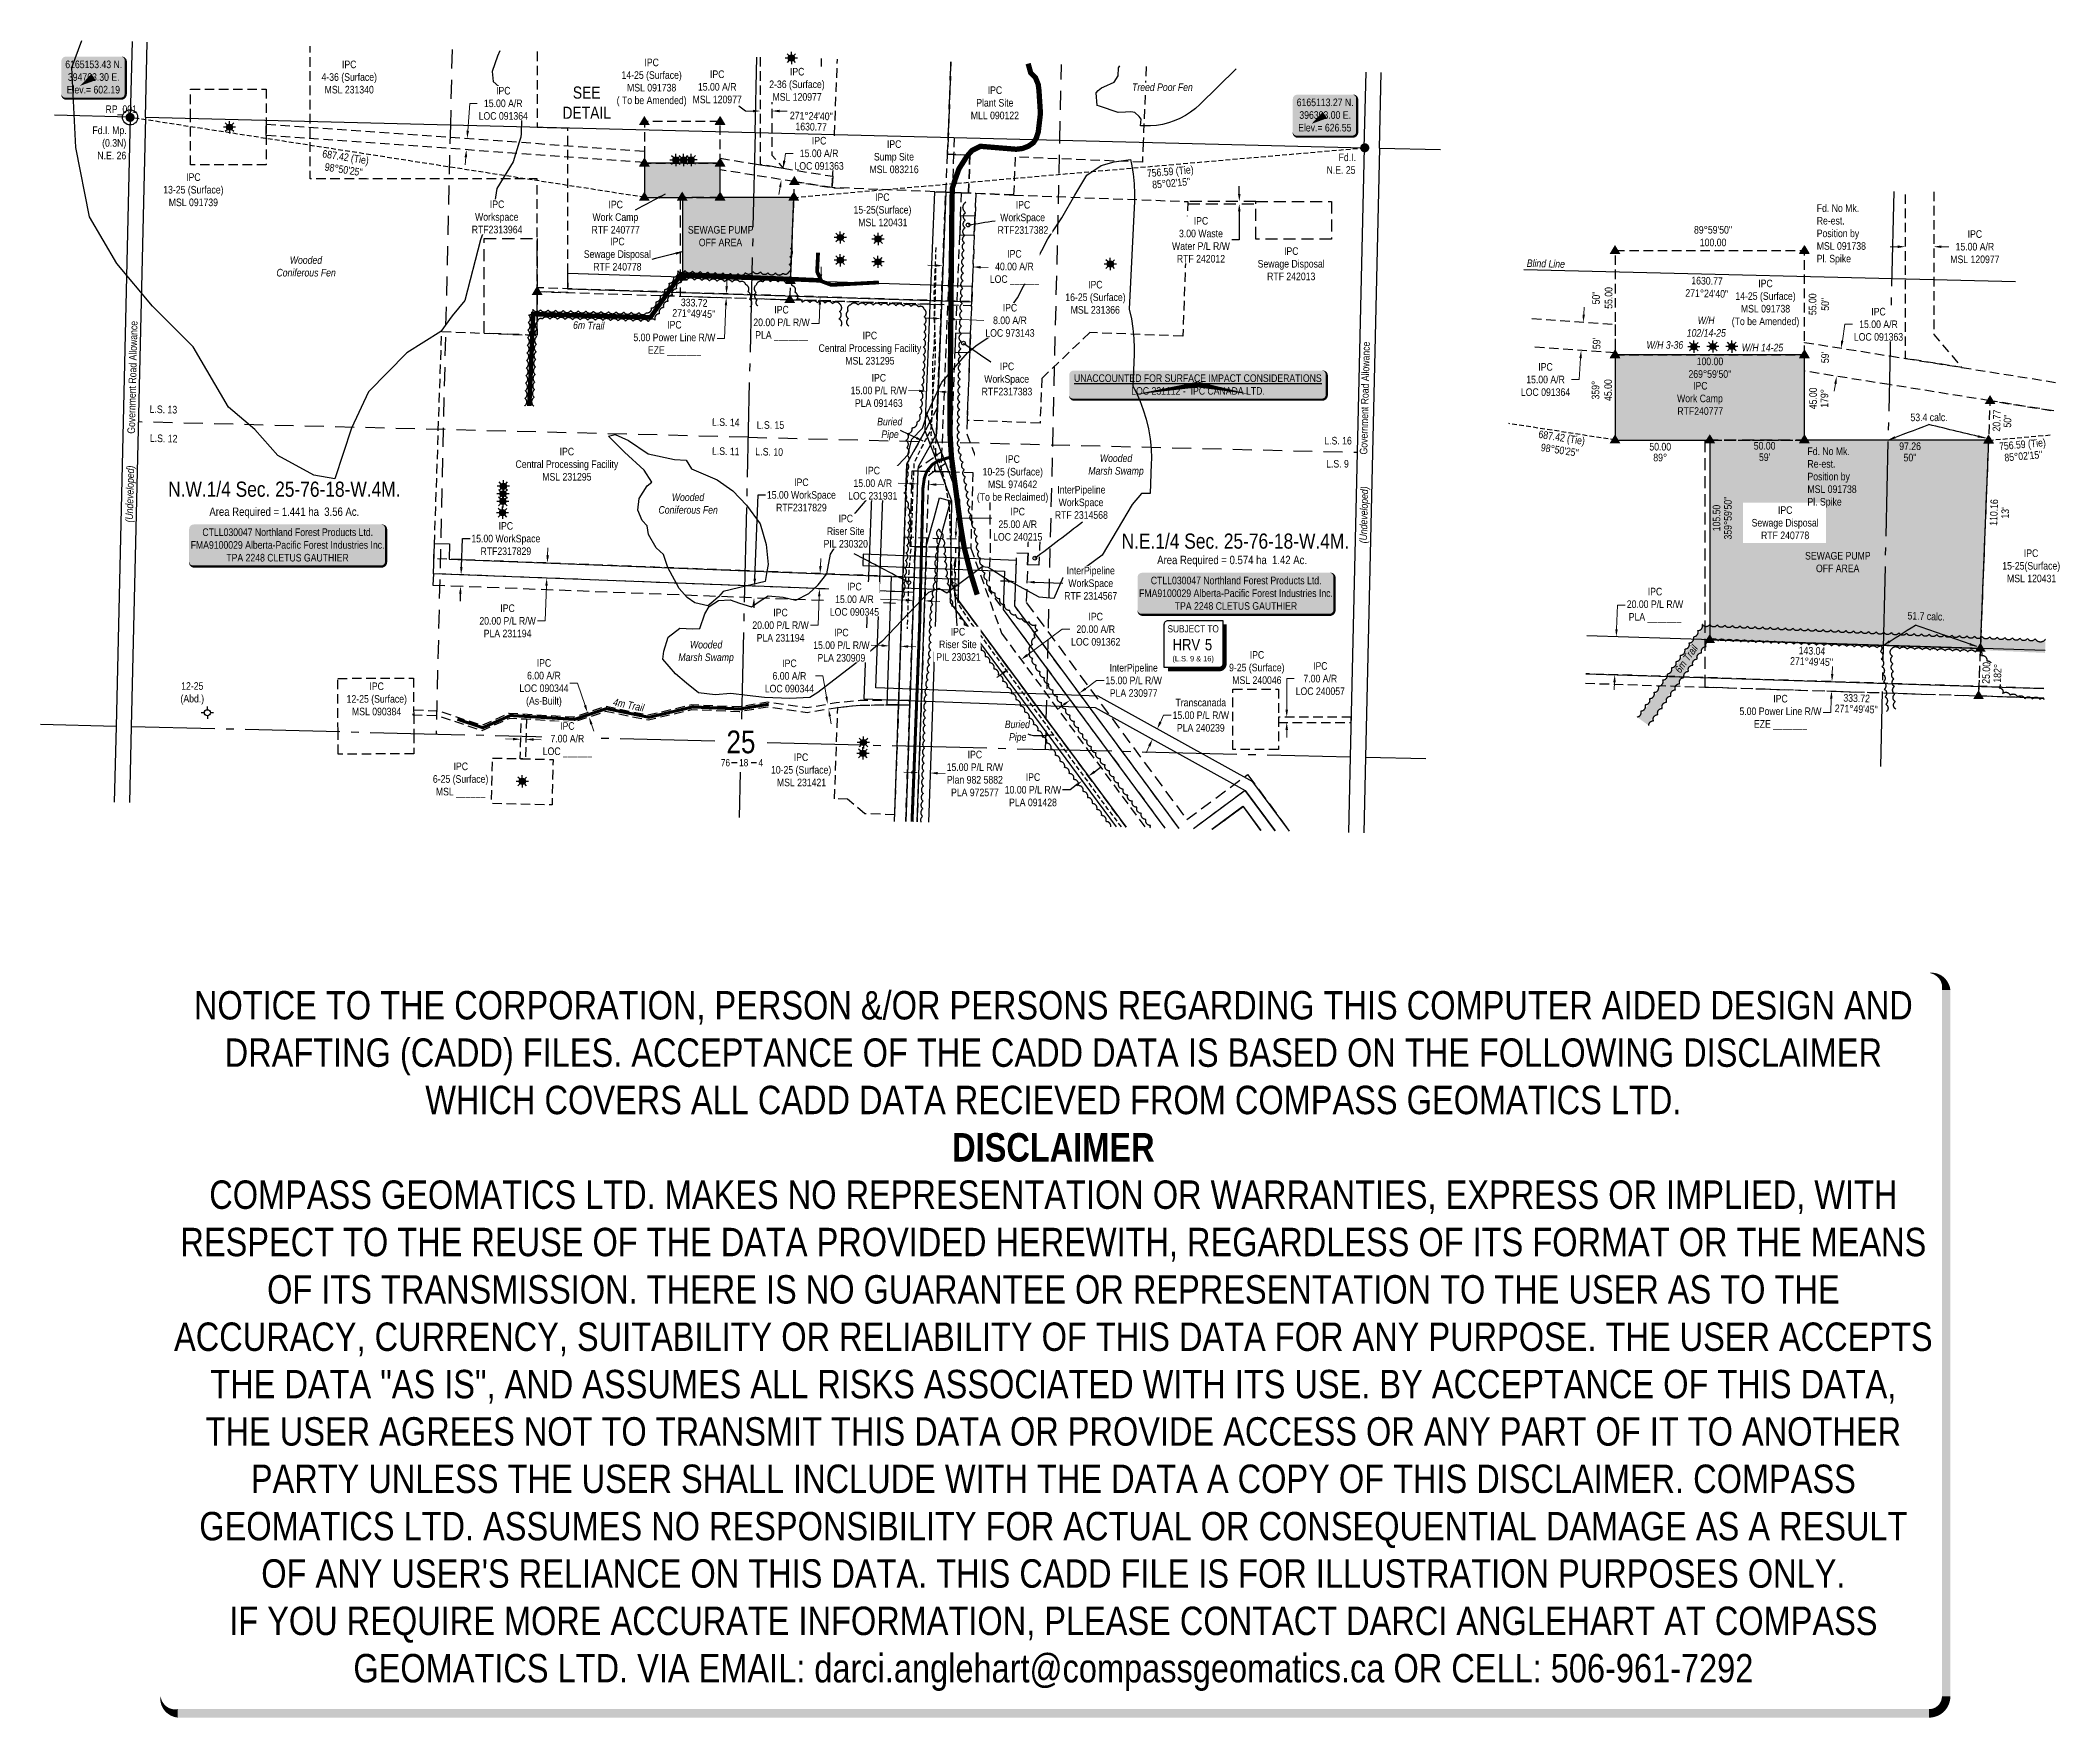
# Model space of a CAD drawing. Extents: x 394645 to 397310, y 6163042 to 6165255.
import ezdxf
from ezdxf.enums import TextEntityAlignment as Align

# ---------------------------------------------------------------- set-up
doc = ezdxf.new("R2010")
doc.units = 0
doc.header["$LTSCALE"] = 5
doc.header["$PDSIZE"] = 0.5
for name, pattern in [('0', [1, 1, 0]), ('foc-ACCESSROAD', [3.75, 2.5, -1.25]), ('foc-FLOWLINE', [3.75, 2.5, -1.25]), ('foc-LSD', [8, 5, -3]), ('foc-QUARTERLINE', [33, 25, -3, 2, -3]), ('foc-TIELINE', [1.875, 1.25, -0.625]), ('foc-TRAV', [1.875, 1.25, -0.625]), ('HIDDEN2', [4.7625, 3.175, -1.5875]), ('UG_PIPE', [1.875, 1.25, -0.625])]:
    doc.linetypes.add(name, pattern=pattern)
doc.layers.get('Defpoints').update_dxf_attribs({"color": 9})
for name, color, linetype in [('10', 1, 'Continuous'), ('35', 37, 'Continuous'), ('9', 3, 'Continuous'), ('ABADATA-DRILL-T', 8, 'Continuous'), ('AS-PIPE-UG', 44, 'UG_PIPE'), ('AS-PIPE-UG-T', 44, 'Continuous'), ('AS-ROADS', 254, 'Continuous'), ('C-AR', 13, 'foc-ACCESSROAD'), ('C-EZE', 13, 'foc-FLOWLINE'), ('C-RW', 13, 'Continuous'), ('C-SYMBOL', 7, 'Continuous'), ('C-WS', 13, 'foc-ACCESSROAD'), ('C-WS-S', 13, 'Continuous'), ('CG-NOTES', 7, 'Continuous'), ('CTW', 7, 'Continuous'), ('DETAIL-T', 7, 'Continuous'), ('F-RW', 190, 'Continuous'), ('L-AREAREQUIRED', 7, 'Continuous'), ('L-BD', 7, 'Continuous'), ('L-MON', 1, 'Continuous'), ('L-ROAD-T', 7, 'Continuous'), ('L-SEC', 7, 'Continuous'), ('L-SECLBL', 7, 'Continuous'), ('L-SECQ', 8, 'foc-QUARTERLINE'), ('L-SECTION-LSD', 7, 'foc-LSD'), ('L-TIE', 7, 'foc-TIELINE'), ('L-TIE-T', 7, 'Continuous'), ('P-PROPOSED', 10, 'Continuous'), ('P-PROPOSED-H', 21, 'Continuous'), ('P-TRAV', 4, 'foc-TRAV'), ('P-TXT', 4, 'Continuous'), ('RSC', 7, 'Continuous'), ('T-BUSH', 110, '0'), ('T-EXISTING TFA', 220, 'HIDDEN2'), ('T-EXISTING TFA-T', 220, 'Continuous'), ('WETLAND', 143, 'Continuous'), ('WETLAND-T', 146, 'Continuous')]:
    doc.layers.add(name, color=color, linetype=linetype)
for name, color, linetype, lineweight in [('C-AR-T', 13, 'Continuous', 9), ('C-RW-T', 13, 'Continuous', 9), ('C-WS-T', 13, 'Continuous', 9), ('F-RW-T', 190, 'Continuous', 9), ('T-TEXT', 48, 'Continuous', 18)]:
    doc.layers.add(name, color=color, linetype=linetype, lineweight=lineweight)
doc.layers.add('DISCLAIMER', color=7, linetype='Continuous', plot=False)
doc.styles.add('100L', font='ARIALN.TTF', dxfattribs={"height": 11})
doc.styles.add('175L', font='ARIALN.TTF', dxfattribs={"height": 20})
doc.styles.add('80', font='ARIALN.TTF', dxfattribs={"height": 10})
doc.styles.add('80CG', font='ARIALN.TTF', dxfattribs={"height": 10})
doc.styles.add('80L', font='ARIALN.TTF', dxfattribs={"height": 10})
doc.styles.add('80LS', font='ARIALNI.TTF', dxfattribs={"height": 10})
doc.styles.add('HRV', font='ARIALN.TTF', dxfattribs={"height": 3})
doc.styles.add('SIMPLEX', font='ARIALN.TTF')
doc.dimstyles.new('Compass 5 000', dxfattribs={"dimscale": 5, "dimtxt": 9, "dimasz": 2, "dimexe": 0.2, "dimexo": 0.0625, "dimgap": 0.5, "dimtad": 0, "dimtih": 1, "dimtoh": 1, "dimzin": 0, "dimdsep": 46, "dimtxsty": '80CG', "dimcen": 0.1, "dimse1": 1, "dimse2": 1, "dimclrd": 256, "dimclrt": 256, "dimaunit": 1, "dimadec": 4, "dimazin": 0, "dimtfac": 0.06, "dimtofl": 0, "dimtmove": 0, "dimatfit": 1, "dimfxl": 0.2, "dimtolj": 1, "dimtzin": 0, "dimlwd": -1, "dimarcsym": 0})

msp = doc.modelspace()

# ---------------------------------------------------------------- texts
at = {"layer": '35', "color": 3, "style": '80'}
msp.add_attdef('RP_001', (394730.942, 6165159.184), 'RP', height=10, dxfattribs=at)
at = {"layer": 'ABADATA-DRILL-T', "char_height": 9.9928, "attachment_point": 1, "style": '80L'}
for s, width, insert in [('\\pi15.348;{\\fArial Narrow|b0|i1|c0|p34;W/H \\P\\pi0.91728;102/14-25}', 51.88035, (396817.11, 6164890.606)), ('\\pi2.4135;{\\fArial Narrow|b0|i1|c0|p34;W/H 3-36}', 51.88035, (396762.518, 6164858.083)), ('{\\fArial Narrow|b0|i1|c0|p34;W/H 14-25}', 55.56722, (396890.578, 6164854.6))]:
    msp.add_mtext_dynamic_manual_height_columns(s, width=width, gutter_width=50, heights=[0], dxfattribs=dict(at, insert=insert))
at = {"layer": 'AS-PIPE-UG-T', "char_height": 9.99639, "attachment_point": 1, "style": '80L'}
for s, width, insert in [('\\pi0.30497;{\\fArial Narrow|b0|i1|c0|p34;Buried\\P\\pi5.8453;Pipe}', 33.76985, (395749.119, 6164756.893)), ('\\pi-0.33102;{\\fArial Narrow|b0|i1|c0|p34;Buried \\P\\pi5.2093;Pipe}', 32.49787, (395918.255, 6164357.412))]:
    msp.add_mtext_dynamic_manual_height_columns(s, width=width, gutter_width=50, heights=[0], dxfattribs=dict(at, insert=insert))
at = {"layer": 'C-SYMBOL', "color": 3, "style": '175L'}
for s, p in [('N.W.1/4 Sec. 25-76-18-W.4M.', (394966.922, 6164646.726)), ('N.E.1/4 Sec. 25-76-18-W.4M.', (396222.181, 6164578.241))]:
    msp.add_text(s, height=19.99284, dxfattribs=at).set_placement(p, align=Align.BOTTOM_CENTER)
at = {"layer": 'C-WS-T', "attachment_point": 1, "style": '80L'}
for s, width, gutter_width, insert, char_height in [('\\pi24.909;IPC\\P\\pi9.8498;Plant Site\\P\\pi2.5639;MLL 090122', 67.34241, 50, (395870.404, 6165194.316), 9.99633), ('\\pi24.909;IPC\\P\\pi7.7633;Sump Site\\P\\pi1.8991;MSL 083216', 67.34241, 50, (395737.387, 6165123.118), 9.99633), ('\\pi30.721;IPC\\P\\pi0.66367;16-25 (Surface)\\P\\pi7.7109;MSL 231366', 78.96596, 50, (395997.102, 6164937.686), 9.99633), ('\\pi30.721;IPC\\P\\pi3.4628;9-25 (Surface)\\P\\pi7.7109;MSL 240046', 78.96596, 50, (396210.443, 6164449.03), 9.99633), ('\\pi36.144;IPC\\P\\pi6.0765;12-25 (Surface)\\P\\pi13.136;MSL 090384', 89.81821, 50.018, (395043.078, 6164407.645), 9.99976), ('\\pi36.144;IPC\\P\\pi8.8527;6-25 (Surface)\\P\\pi12.823;MSL ______', 89.81821, 50.018, (395154.148, 6164301.962), 9.99976), ('\\pi30.721;IPC\\P\\pi0.66367;10-25 (Surface)\\P\\pi8.4984;MSL 231421', 78.96596, 50, (395608.624, 6164314.027), 9.99633)]:
    msp.add_mtext_dynamic_manual_height_columns(s, width=width, gutter_width=gutter_width, heights=[0], dxfattribs=dict(at, insert=insert, char_height=char_height))
at = {"layer": 'C-WS-T', "attachment_point": 5, "style": '80CG'}
for s, insert, char_height, width in [('\\A1;IPC\\P14-25 (Surface)\\PMSL 091738\\P(To be Amended)', (396921.951, 6164907.741), 9.9964, 96.554), ('\\A1;IPC\\PCentral Processing Facility\\PMSL 231295', (395339.866, 6164695.669), 9.99642, 135.56305), ('\\A1;12-25\\P(Abd.)', (394845.44, 6164393.149), 9.9964, 30.587)]:
    msp.add_mtext(s, dxfattribs=dict(at, insert=insert, char_height=char_height, width=width))
at = {"layer": 'DETAIL-T', "color": 3, "insert": (395366.042, 6165172.811), "char_height": 15.9942, "width": 63.61321, "attachment_point": 5, "style": '80CG'}
msp.add_mtext('SEE\\PDETAIL', dxfattribs=at)
at = {"layer": 'L-AREAREQUIRED', "color": 5, "style": '100L'}
for s, p in [('Area Required = 1.441 ha  3.56 Ac.', (394966.922, 6164624.234)), ('Area Required = 0.574 ha  1.42 Ac.', (396217.929, 6164560.52))]:
    msp.add_text(s, height=10.99606, dxfattribs=at).set_placement(p, align=Align.BOTTOM_CENTER)
at = {"layer": 'L-BD', "style": '80L'}
for s, rotation, p in [("271°24'40''", 358.5884, (395662.621, 6165155.303)), ('1630.77', 358.5884, (395662.27, 6165141.062)), ('333.72', 358.1626, (395507.839, 6164908.809)), ("271°49'45''", 358.1626, (395507.383, 6164894.571)), ("59'", 90.0034, (397000.621, 6164836.532)), ('45.00', 90.0034, (396984.694, 6164782.572)), ('179°', 90.0034, (396999.688, 6164782.573)), ('53.4 calc.', 0.0993, (397137.787, 6164757.733)), ('20.77', 87.769, (397227.138, 6164753.201)), ("50''", 87.769, (397241.372, 6164752.647)), ('756.59 (Tie)', 4.9725, (397261.156, 6164720.669)), ('50.00', 359.9971, (396783.009, 6164718.81)), ('89°', 359.9971, (396783.009, 6164704.565)), ('50.00', 359.9971, (396920.792, 6164719.978)), ("59'", 359.9971, (396920.791, 6164704.983)), ('97.26', 359.9971, (397112.781, 6164719.455)), ("50''", 359.9971, (397112.78, 6164704.461)), ("85°02'15''", 4.9725, (397262.39, 6164706.478)), ("359°59'50''", 89.9962, (396872.292, 6164624.658)), ('110.16', 87.7695, (397223.305, 6164631.961)), ('105.50', 89.9962, (396857.298, 6164624.659)), ("13'", 87.7695, (397238.288, 6164631.377)), ('51.7 calc.', 358.1626, (397133.955, 6164495.293)), ("271°49'45''", 358.1626, (396982.835, 6164435.231)), ('143.04', 358.1626, (396983.292, 6164449.469)), ('25.00', 87.769, (397213.196, 6164420.316)), ('182°', 87.769, (397228.18, 6164419.733)), ('333.72', 358.1626, (397042.266, 6164386.93)), ("271°49'45''", 358.1626, (397041.81, 6164372.692))]:
    msp.add_text(s, height=9.9964, rotation=rotation, dxfattribs=at).set_placement(p, align=Align.MIDDLE)
at = {"layer": 'L-BD', "char_height": 9.9964, "attachment_point": 2, "style": '80L'}
for s, insert, width, rotation in [("89°59'50'' 100.00", (396852.782, 6165010.042), 52.14632, 0.0034), ('1630.77\\P271°24\'40"', (396844.877, 6164942.683), 34.58276, 358.5884), ("50''\\P55.00 ", (396693.199, 6164915.14), 63.01228, 90.0034), ("55.00 \\P50''", (396979.046, 6164906.778), 28.19353, 90.0034), ("59'", (396694.034, 6164854.938), 63.01228, 90.0034), ("100.00 269°59'50''", (396848.626, 6164836.404), 53.11974, 0.0034), ('359°\\P45.00 ', (396692.538, 6164793.481), 63.01228, 90.0034)]:
    msp.add_mtext(s, dxfattribs=dict(at, insert=insert, width=width, rotation=rotation))
at = {"layer": 'L-MON', "insert": (396989.59, 6165038.675), "char_height": 9.9964, "attachment_point": 1, "style": '80L'}
msp.add_mtext_dynamic_manual_height_columns('Fd. No Mk.^JRe-est. Position by MSL 091738\\PPl. Spike', width=80.16139, gutter_width=50, heights=[0], dxfattribs=at)
at = {"layer": 'L-ROAD-T', "style": '80L'}
msp.add_text('Government Road Allowance', height=9.99642, rotation=88.684457, dxfattribs=at).set_placement((396393.009, 6164782.98), align=Align.MIDDLE_CENTER)
at = {"layer": 'L-SEC', "insert": (396607.04, 6164966.06), "char_height": 9.9964, "attachment_point": 1, "rotation": 358.588399, "style": '80L'}
msp.add_mtext_dynamic_manual_height_columns('{\\fArial Narrow|b0|i1|c0|p34;Blind Line}', width=50.12729, gutter_width=50, heights=[0], dxfattribs=at)
at = {"layer": 'P-TXT', "insert": (395497.68, 6165010), "char_height": 9.9964, "attachment_point": 1, "style": '80L'}
msp.add_mtext_dynamic_manual_height_columns('\\pi1.9174;SEWAGE PUMP \\P\\pi16.315;OFF AREA', width=89.34284, gutter_width=50, heights=[0], dxfattribs=at)
at = {"layer": 'T-EXISTING TFA-T', "insert": (396805.099, 6164804.188), "char_height": 9.99633, "attachment_point": 1, "style": '80L'}
msp.add_mtext_dynamic_manual_height_columns('\\pi21.25;IPC\\P\\pi0.10453;Work Camp\\P\\pi0.48979;RTF240777', width=60.02339, gutter_width=50, heights=[0], dxfattribs=at)
at = {"layer": 'T-EXISTING TFA-T', "insert": (395983.397, 6164667.022), "char_height": 9.99633, "width": 69.60378, "attachment_point": 1, "style": '80L'}
msp.add_mtext('\\A1;\\pi3.7662;InterPipeline\\P\\pi5.5357;WorkSpace\\P\\pi0.48979;RTF 2314568', dxfattribs=at)
at = {"layer": 'T-TEXT', "style": '80LS'}
for rotation, p in [(88.665632, (394762.848, 6164656.296)), (88.684457, (396391.674, 6164628.889))]:
    msp.add_text('(Undeveloped)', height=9.99642, rotation=rotation, dxfattribs=at).set_placement(p, align=Align.MIDDLE_CENTER)
at = {"layer": 'T-TEXT', "attachment_point": 1, "style": '80L'}
for s, insert, char_height, rotation in [('{\\fArial Narrow|b0|i1|c0|p34;6m Trail}', (395348.174, 6164884.354), 9.99641, 358.420233), ('{\\fArial Narrow|b0|i1|c0|p34;6m Trail}', (396801.321, 6164424.881), 9.99641, 54.678726), ('{\\fArial Narrow|b0|i1|c0|p34;4m Trail}', (395402.229, 6164387.087), 9.99639, 348.442433)]:
    msp.add_mtext_dynamic_manual_height_columns(s, width=41.95539, gutter_width=50, heights=[0], dxfattribs=dict(at, insert=insert, char_height=char_height, rotation=rotation))

# ---------------------------------------------------------------- blocks, each defined once
blk = doc.blocks.new('A$C13A22376')
at = {"layer": 'AS-ROADS', "const_width": 4.998, "flags": 128}
blk.add_lwpolyline([(395751.692, 6164935.574), (395688.898, 6164932.285), (395675.913, 6164937.15), (395670.17, 6164949.698), (395671.411, 6164974.767)], dxfattribs=at)
blk = doc.blocks.new('A$C60BA4713')
at = {"layer": 'T-BUSH', "flags": 128}
blk.add_lwpolyline([(395782.2, 6164518.9, 0.520567), (395783.2, 6164528.8, 0.520567), (395784.1, 6164538.8, 0.520567), (395785.1, 6164548.7, 0.520567), (395786, 6164558.7, 0.520567), (395786.8, 6164568.6, 0.520567), (395787.6, 6164578.6, 0.520567), (395788.4, 6164588.6, 0.520567), (395789, 6164598.5, 0.520567), (395789.6, 6164608.5, 0.520567), (395790.1, 6164618.5, 0.520567), (395790.7, 6164628.5, 0.520567), (395789.6, 6164638.3, 0.520567), (395786.8, 6164647.9, 0.520567), (395784.8, 6164657.6, 0.520567), (395786.1, 6164667.5, 0.520567), (395787.4, 6164677.4, 0.520567), (395788.3, 6164687.3, 0.520567), (395788.8, 6164697.3, 0.520567), (395789.3, 6164707.3, 0.520567), (395788.6, 6164717.3, 0.520567), (395787.4, 6164727.2, 0.520567), (395789.2, 6164736.2, 0.520567), (395795.6, 6164743.9, 0.520567), (395802, 6164751.6, 0.520567), (395805.3, 6164760.5, 0.520567), (395806.1, 6164770.5, 0.520567), (395806.9, 6164780.5, 0.520567), (395807.7, 6164790.4, 0.520567), (395808.3, 6164800.4, 0.520567), (395808.9, 6164810.4, 0.520567), (395809.5, 6164820.4, 0.520567), (395810.1, 6164830.3, 0.520567), (395810.3, 6164840.3, 0.520567), (395810.6, 6164850.3, 0.520567), (395810.9, 6164860.3, 0.520567), (395811.1, 6164870.3, 0.520567), (395811.4, 6164880.3, 0.520567), (395811.5, 6164890.3, 0.520567), (395811.5, 6164900.3, 0.520567), (395804.1, 6164903.3, 0.520567), (395794.2, 6164903.8, 0.520567), (395784.2, 6164904.3, 0.520567), (395774.2, 6164904.8, 0.520567), (395764.2, 6164905.3, 0.520567), (395754.2, 6164905.5, 0.520567), (395744.2, 6164905.6, 0.520567), (395734.2, 6164905.7, 0.520567), (395724.2, 6164905.8, 0.520567), (395714.2, 6164905.8, 0.520567), (395710.9, 6164897.8, 0.520567), (395711.2, 6164887.9, 0.520567), (395712.1, 6164877.9, 0.520567)], format="xyb", dxfattribs=at)
blk = doc.blocks.new('L-SECLBL')
at = {"layer": '9', "color": 7}
for p, q in [((-5.1, -27.8), (-12.3, -27.8)), ((20.7, -27.8), (13.5, -27.8))]:
    blk.add_line(p, q, dxfattribs=at)
at = {"layer": '10', "color": 2, "style": 'SIMPLEX'}
blk.add_attdef('SEC', text='', height=30, dxfattribs=at).set_placement((0, 0), align=Align.MIDDLE)
at = {"layer": '10', "color": 5, "style": '80L'}
blk.add_attdef('TWP', text='', height=9.5, dxfattribs=at).set_placement((-14.4, -27.4), align=Align.MIDDLE_RIGHT)
blk.add_attdef('RGE', text='', height=9.5, dxfattribs=at).set_placement((3.6, -27.4), align=Align.MIDDLE_CENTER)
blk.add_attdef('MER', text='', height=9.5, dxfattribs=at).set_placement((23.2, -27.4), align=Align.MIDDLE_LEFT)
blk = doc.blocks.new('HRV')
blk.add_lwpolyline([(-35.1, 31.6), (37.2, 31.6), (37.2, -25.5, -0.414214), (32.2, -30.5), (-40.1, -30.5), (-40.1, 26.6, -0.414214)], format="xyb", close=True)
at = {"const_width": 5, "flags": 128}
blk.add_lwpolyline([(-35.1, -33), (32.2, -33, 0.414214), (39.7, -25.5), (39.7, 26.6)], format="xyb", dxfattribs=at)
at = {"style": '80L'}
blk.add_text('SUBJECT TO', height=9.5, dxfattribs=at).set_placement((-2, 13.1), align=Align.BOTTOM_CENTER)
blk.add_attdef('(N.W.1/4 00)', text='', height=7.12, dxfattribs=at).set_placement((-2, -24.4), align=Align.BOTTOM_CENTER)
at = {"layer": 'CTW', "color": 3, "style": 'HRV'}
blk.add_text('HRV', height=15, dxfattribs=at).set_placement((-10.9, -0.2), align=Align.MIDDLE_CENTER)
blk.add_attdef('0', text='', height=15, dxfattribs=at).set_placement((18.3, -0.2), align=Align.MIDDLE_CENTER)
blk = doc.blocks.new('*D384')
at = {"layer": 'C-AR-T', "transparency": 16777216}
for p, q in [((395209, 6165135.6), (395211.6, 6165171.9)), ((395211.6, 6165171.9), (395221.6, 6165171.9)), ((395206.5, 6165100.7), (395205.8, 6165090.7))]:
    blk.add_line(p, q, dxfattribs=at)
for points in [[(395207.3, 6165135.7), (395210.7, 6165135.5), (395208.3, 6165125.6)], [(395204.8, 6165100.8), (395208.2, 6165100.6), (395207.2, 6165110.7)]]:
    blk.add_solid(points, dxfattribs=at)
at = {"layer": 'Defpoints', "color": 0, "transparency": 16777216}
for p in [(395207.2, 6165110.7), (395258.3, 6165107), (395259.4, 6165122)]:
    blk.add_point(p, dxfattribs=at)
at = {"layer": 'C-AR-T', "transparency": 16777216, "insert": (395255.9, 6165171.9), "char_height": 10, "attachment_point": 5, "style": '80CG', "bg_fill": 3, "box_fill_scale": 1.1, "bg_fill_color": 256, "bg_fill_true_color": 13158600, "bg_fill_transparency": 0}
blk.add_mtext('\\A1;IPC\\P15.00 A/R\\PLOC 091364', dxfattribs=at)
blk = doc.blocks.new('*D385')
at = {"layer": 'C-AR-T', "transparency": 16777216}
for p, q in [((395626.9, 6165096), (395628.5, 6165105.9)), ((395628.5, 6165105.9), (395638.5, 6165105.9)), ((395621.4, 6165061.5), (395619.8, 6165051.6))]:
    blk.add_line(p, q, dxfattribs=at)
for points in [[(395625.3, 6165096.3), (395628.6, 6165095.8), (395625.3, 6165086.2)], [(395619.8, 6165061.8), (395623, 6165061.2), (395623, 6165071.4)]]:
    blk.add_solid(points, dxfattribs=at)
at = {"layer": 'Defpoints', "color": 0, "transparency": 16777216}
for p in [(395562.2, 6165081), (395564.6, 6165095.9), (395623, 6165071.4)]:
    blk.add_point(p, dxfattribs=at)
at = {"layer": 'C-AR-T', "transparency": 16777216, "insert": (395672.8, 6165105.9), "char_height": 10, "attachment_point": 5, "style": '80CG', "bg_fill": 3, "box_fill_scale": 1.1, "bg_fill_color": 256, "bg_fill_true_color": 13158600, "bg_fill_transparency": 0}
blk.add_mtext('\\A1;IPC\\P15.00 A/R\\PLOC 091363', dxfattribs=at)
blk = doc.blocks.new('*D386')
at = {"layer": 'C-AR-T', "transparency": 16777216}
for p, q in [((395787.2, 6164516.2), (395753.7, 6164517.4)), ((395822.2, 6164515), (395832.2, 6164514.7))]:
    blk.add_line(p, q, dxfattribs=at)
for points in [[(395787.3, 6164517.9), (395787.1, 6164514.6), (395797.2, 6164515.9)], [(395822.2, 6164516.7), (395822.1, 6164513.4), (395812.2, 6164515.4)]]:
    blk.add_solid(points, dxfattribs=at)
at = {"layer": 'Defpoints', "color": 0, "transparency": 16777216}
for p in [(395798.5, 6164553.8), (395813.5, 6164553.3), (395797.2, 6164515.9)]:
    blk.add_point(p, dxfattribs=at)
at = {"layer": 'C-AR-T', "transparency": 16777216, "insert": (395719.4, 6164517.4), "char_height": 10, "attachment_point": 5, "style": '80CG', "bg_fill": 3, "box_fill_scale": 1.1, "bg_fill_color": 256, "bg_fill_true_color": 13158600, "bg_fill_transparency": 0}
blk.add_mtext('\\A1;IPC\\P15.00 A/R\\PLOC 090345', dxfattribs=at)
blk = doc.blocks.new('*D387')
at = {"layer": 'C-AR-T', "transparency": 16777216}
for p, q in [((395947.5, 6164443.8), (395993.6, 6164477.9)), ((395993.6, 6164477.9), (396003.6, 6164477.9)), ((395915.3, 6164420), (395907.3, 6164414))]:
    blk.add_line(p, q, dxfattribs=at)
for points in [[(395946.5, 6164445.1), (395948.5, 6164442.4), (395939.4, 6164437.8)], [(395914.3, 6164421.3), (395916.3, 6164418.6), (395923.4, 6164425.9)]]:
    blk.add_solid(points, dxfattribs=at)
at = {"layer": 'Defpoints', "color": 0, "transparency": 16777216}
for p in [(395922.5, 6164460.6), (395906.4, 6164448.7), (395923.4, 6164425.9)]:
    blk.add_point(p, dxfattribs=at)
at = {"layer": 'C-AR-T', "transparency": 16777216, "insert": (396037.9, 6164477.9), "char_height": 10, "attachment_point": 5, "style": '80CG'}
blk.add_mtext('\\A1;IPC\\P20.00 A/R\\PLOC 091362', dxfattribs=at)
blk = doc.blocks.new('*D388')
at = {"layer": 'C-AR-T', "transparency": 16777216}
for p, q in [((395792.4, 6164670), (395777.1, 6164670.6)), ((395827.4, 6164668.7), (395837.4, 6164668.4))]:
    blk.add_line(p, q, dxfattribs=at)
for points in [[(395792.5, 6164671.7), (395792.4, 6164668.4), (395802.4, 6164669.7)], [(395827.5, 6164670.4), (395827.4, 6164667.1), (395817.4, 6164669.1)]]:
    blk.add_solid(points, dxfattribs=at)
at = {"layer": 'Defpoints', "color": 0, "transparency": 16777216}
for p in [(395801.6, 6164648.1), (395802.4, 6164669.7), (395816.6, 6164647.6)]:
    blk.add_point(p, dxfattribs=at)
at = {"layer": 'C-AR-T', "transparency": 16777216, "insert": (395743.6, 6164670.6), "char_height": 10, "attachment_point": 5, "style": '80CG', "bg_fill": 3, "box_fill_scale": 1.1, "bg_fill_color": 256, "bg_fill_true_color": 13158600, "bg_fill_transparency": 0}
blk.add_mtext('\\A1;IPC\\P15.00 A/R\\PLOC 231931', dxfattribs=at)
blk = doc.blocks.new('*D389')
at = {"layer": 'C-AR-T', "transparency": 16777216}
for p, q in [((395823.6, 6164888.2), (395813.6, 6164888.6)), ((395851.6, 6164887.1), (395890.4, 6164885.5))]:
    blk.add_line(p, q, dxfattribs=at)
for points in [[(395823.7, 6164889.9), (395823.6, 6164886.5), (395833.6, 6164887.8)], [(395851.7, 6164888.7), (395851.6, 6164885.4), (395841.6, 6164887.5)]]:
    blk.add_solid(points, dxfattribs=at)
at = {"layer": 'Defpoints', "color": 0, "transparency": 16777216}
for p in [(395841.6, 6164887.5), (395833.2, 6164878.4), (395841.3, 6164878)]:
    blk.add_point(p, dxfattribs=at)
at = {"layer": 'C-AR-T', "transparency": 16777216, "insert": (395924.7, 6164885.5), "char_height": 10, "attachment_point": 5, "style": '80CG', "bg_fill": 3, "box_fill_scale": 1.1, "bg_fill_color": 256, "bg_fill_true_color": 13158600, "bg_fill_transparency": 0}
blk.add_mtext('\\A1;IPC\\P8.00 A/R\\PLOC 973143', dxfattribs=at)
blk = doc.blocks.new('*D390')
at = {"layer": 'C-AR-T', "transparency": 16777216}
for p, q in [((395268.9, 6164333), (395258.9, 6164333.2)), ((395295.8, 6164332.3), (395305.9, 6164332.1))]:
    blk.add_line(p, q, dxfattribs=at)
for points in [[(395268.9, 6164334.6), (395268.8, 6164331.3), (395278.9, 6164332.7)], [(395295.9, 6164334), (395295.8, 6164330.7), (395285.8, 6164332.6)]]:
    blk.add_solid(points, dxfattribs=at)
at = {"layer": 'Defpoints', "color": 0, "transparency": 16777216}
for p in [(395285.8, 6164332.6), (395278.7, 6164325.4), (395285.7, 6164325.2)]:
    blk.add_point(p, dxfattribs=at)
at = {"layer": 'C-AR-T', "transparency": 16777216, "insert": (395340.5, 6164332.1), "char_height": 10, "attachment_point": 5, "style": '80CG', "bg_fill": 3, "box_fill_scale": 1.1, "bg_fill_color": 256, "bg_fill_true_color": 13158600, "bg_fill_transparency": 0}
blk.add_mtext('\\A1;IPC\\P7.00 A/R\\PLOC ______', dxfattribs=at)
blk = doc.blocks.new('*D391')
at = {"layer": 'C-AR-T', "transparency": 16777216}
for p, q in [((395353.9, 6164406.9), (395343.9, 6164406.9)), ((395363.9, 6164377.4), (395353.9, 6164406.9)), ((395372.2, 6164352.7), (395375.4, 6164343.3))]:
    blk.add_line(p, q, dxfattribs=at)
for points in [[(395365.4, 6164377.9), (395362.3, 6164376.8), (395367.1, 6164367.9)], [(395373.8, 6164353.3), (395370.6, 6164352.2), (395369, 6164362.2)]]:
    blk.add_solid(points, dxfattribs=at)
at = {"layer": 'Defpoints', "color": 0, "transparency": 16777216}
for p in [(395367.1, 6164367.9), (395386.8, 6164374.5), (395388.7, 6164368.9)]:
    blk.add_point(p, dxfattribs=at)
at = {"layer": 'C-AR-T', "transparency": 16777216, "insert": (395309.6, 6164406.9), "char_height": 10, "attachment_point": 5, "style": '80CG'}
blk.add_mtext('\\A1;IPC\\P6.00 A/R\\PLOC 090344\\P(As-Built)', dxfattribs=at)
blk = doc.blocks.new('*D392')
at = {"layer": 'C-AR-T', "transparency": 16777216}
for p, q in [((395677.9, 6164416.2), (395667.9, 6164416.2)), ((395682.5, 6164388.7), (395677.9, 6164416.2)), ((395686.8, 6164363.1), (395688.5, 6164353.2))]:
    blk.add_line(p, q, dxfattribs=at)
for points in [[(395684.2, 6164389), (395680.9, 6164388.5), (395684.2, 6164378.9)], [(395688.5, 6164363.4), (395685.2, 6164362.8), (395685.2, 6164373)]]:
    blk.add_solid(points, dxfattribs=at)
at = {"layer": 'Defpoints', "color": 0, "transparency": 16777216}
for p in [(395671, 6164376.7), (395672, 6164370.7), (395684.2, 6164378.9)]:
    blk.add_point(p, dxfattribs=at)
at = {"layer": 'C-AR-T', "transparency": 16777216, "insert": (395633.6, 6164416.2), "char_height": 10, "attachment_point": 5, "style": '80CG'}
blk.add_mtext('\\A1;IPC\\P6.00 A/R\\PLOC 090344', dxfattribs=at)
blk = doc.blocks.new('*D393')
at = {"layer": 'C-AR-T', "transparency": 16777216}
for p, q in [((395826.1, 6164958), (395816.1, 6164958.3)), ((395886, 6164955.6), (395896, 6164955.2))]:
    blk.add_line(p, q, dxfattribs=at)
for points in [[(395826.1, 6164959.6), (395826, 6164956.3), (395836, 6164957.6)], [(395886.1, 6164957.3), (395885.9, 6164953.9), (395876, 6164956)]]:
    blk.add_solid(points, dxfattribs=at)
at = {"layer": 'Defpoints', "color": 0, "transparency": 16777216}
for p in [(395837.9, 6165003.9), (395877.8, 6165002.3), (395876, 6164956)]:
    blk.add_point(p, dxfattribs=at)
at = {"layer": 'C-AR-T', "transparency": 16777216, "insert": (395930.6, 6164955.2), "char_height": 10, "attachment_point": 5, "style": '80CG', "bg_fill": 3, "box_fill_scale": 1.1, "bg_fill_color": 256, "bg_fill_true_color": 13158600, "bg_fill_transparency": 0}
blk.add_mtext('\\A1;IPC\\P40.00 A/R\\PLOC ______', dxfattribs=at)
blk = doc.blocks.new('*D394')
at = {"layer": 'C-RW', "transparency": 16777216}
for p, q in [((396036.4, 6164289.8), (396044.4, 6164295.8)), ((396004.2, 6164266), (395994.2, 6164266)), ((396012.3, 6164272), (396004.2, 6164266))]:
    blk.add_line(p, q, dxfattribs=at)
for points in [[(396011.3, 6164273.3), (396013.3, 6164270.6), (396020.3, 6164277.9)], [(396035.4, 6164291.2), (396037.4, 6164288.5), (396028.3, 6164283.9)]]:
    blk.add_solid(points, dxfattribs=at)
at = {"layer": 'Defpoints', "color": 0, "transparency": 16777216}
for p in [(395875.4, 6164490.5), (395867.4, 6164484.5), (396028.3, 6164283.9)]:
    blk.add_point(p, dxfattribs=at)
at = {"layer": 'C-RW', "transparency": 16777216, "insert": (395955.1, 6164266), "char_height": 10, "attachment_point": 5, "style": '80CG'}
blk.add_mtext('\\A1;IPC\\P10.00 P/L R/W\\PPLA 091428', dxfattribs=at)
blk = doc.blocks.new('*D395')
at = {"layer": 'C-RW-T', "transparency": 16777216}
for p, q in [((395794.4, 6164289), (395784.4, 6164289.4)), ((395829.3, 6164287.8), (395839.3, 6164287.5))]:
    blk.add_line(p, q, dxfattribs=at)
for points in [[(395794.4, 6164290.7), (395794.3, 6164287.4), (395804.4, 6164288.7)], [(395829.4, 6164289.5), (395829.3, 6164286.2), (395819.3, 6164288.2)]]:
    blk.add_solid(points, dxfattribs=at)
at = {"layer": 'Defpoints', "color": 0, "transparency": 16777216}
for p in [(395809, 6164422), (395823.9, 6164421.5), (395819.3, 6164288.2)]:
    blk.add_point(p, dxfattribs=at)
at = {"layer": 'C-RW-T', "transparency": 16777216, "insert": (395878.4, 6164287.5), "char_height": 10, "attachment_point": 5, "style": '80CG', "bg_fill": 3, "box_fill_scale": 1.1, "bg_fill_color": 256, "bg_fill_true_color": 13158600, "bg_fill_transparency": 0}
blk.add_mtext('\\A1;IPC\\P15.00 P/L R/W\\PPlan 982 5882\\PPLA 972577', dxfattribs=at)
blk = doc.blocks.new('*D396')
at = {"layer": 'C-RW-T', "transparency": 16777216}
for p, q in [((395755.3, 6164456.3), (395741.3, 6164456.8)), ((395790.3, 6164455.1), (395800.3, 6164454.7))]:
    blk.add_line(p, q, dxfattribs=at)
for points in [[(395755.4, 6164458), (395755.3, 6164454.6), (395765.3, 6164455.9)], [(395790.4, 6164456.8), (395790.2, 6164453.4), (395780.3, 6164455.4)]]:
    blk.add_solid(points, dxfattribs=at)
at = {"layer": 'Defpoints', "color": 0, "transparency": 16777216}
for p in [(395765.3, 6164456.2), (395765.3, 6164455.9), (395780.3, 6164455.7)]:
    blk.add_point(p, dxfattribs=at)
at = {"layer": 'C-RW-T', "transparency": 16777216, "insert": (395702.2, 6164456.8), "char_height": 10, "attachment_point": 5, "style": '80CG', "bg_fill": 3, "box_fill_scale": 1.1, "bg_fill_color": 256, "bg_fill_true_color": 13158600, "bg_fill_transparency": 0}
blk.add_mtext('\\A1;IPC\\P15.00 P/L R/W\\PPLA 230909', dxfattribs=at)
blk = doc.blocks.new('*D397')
at = {"layer": 'C-RW-T', "transparency": 16777216}
for p, q in [((395314.5, 6164575.4), (395314.9, 6164585.4)), ((395312.9, 6164535.4), (395311.1, 6164488.9)), ((395311.1, 6164488.9), (395301.1, 6164488.9))]:
    blk.add_line(p, q, dxfattribs=at)
for points in [[(395312.8, 6164575.4), (395316.2, 6164575.3), (395314.1, 6164565.4)], [(395311.3, 6164535.5), (395314.6, 6164535.3), (395313.3, 6164545.4)]]:
    blk.add_solid(points, dxfattribs=at)
at = {"layer": 'Defpoints', "color": 0, "transparency": 16777216}
for p in [(395265.9, 6164567.2), (395265.1, 6164547.3), (395313.3, 6164545.4)]:
    blk.add_point(p, dxfattribs=at)
at = {"layer": 'C-RW-T', "transparency": 16777216, "insert": (395261.6, 6164488.9), "char_height": 10, "attachment_point": 5, "style": '80CG'}
blk.add_mtext('\\A1;IPC\\P20.00 P/L R/W\\PPLA 231194', dxfattribs=at)
blk = doc.blocks.new('*D398')
at = {"layer": 'C-RW-T', "transparency": 16777216}
for p, q in [((395674.5, 6164561.3), (395674.9, 6164571.3)), ((395673, 6164521.4), (395671.5, 6164483.2)), ((395671.5, 6164483.2), (395661.5, 6164483.2))]:
    blk.add_line(p, q, dxfattribs=at)
for points in [[(395672.9, 6164561.4), (395676.2, 6164561.2), (395674.1, 6164551.3)], [(395671.3, 6164521.4), (395674.6, 6164521.3), (395673.3, 6164531.4)]]:
    blk.add_solid(points, dxfattribs=at)
at = {"layer": 'Defpoints', "color": 0, "transparency": 16777216}
for p in [(395617.9, 6164553.5), (395674.1, 6164551.3), (395617.1, 6164533.6)]:
    blk.add_point(p, dxfattribs=at)
at = {"layer": 'C-RW-T', "transparency": 16777216, "insert": (395621.9, 6164483.2), "char_height": 10, "attachment_point": 5, "style": '80CG', "bg_fill": 3, "box_fill_scale": 1.1, "bg_fill_color": 256, "bg_fill_true_color": 13158600, "bg_fill_transparency": 0}
blk.add_mtext('\\A1;IPC\\P20.00 P/L R/W\\PPLA 231194', dxfattribs=at)
blk = doc.blocks.new('*D399')
at = {"layer": 'C-RW-T', "transparency": 16777216}
for p, q in [((395804.8, 6164792.4), (395790.6, 6164793)), ((395839.7, 6164791), (395849.7, 6164790.6))]:
    blk.add_line(p, q, dxfattribs=at)
for points in [[(395804.9, 6164794.1), (395804.7, 6164790.8), (395814.8, 6164792)], [(395839.8, 6164792.7), (395839.7, 6164789.4), (395829.8, 6164791.4)]]:
    blk.add_solid(points, dxfattribs=at)
at = {"layer": 'Defpoints', "color": 0, "transparency": 16777216}
for p in [(395815.3, 6164805.7), (395814.8, 6164792), (395830.3, 6164805.1)]:
    blk.add_point(p, dxfattribs=at)
at = {"layer": 'C-RW-T', "transparency": 16777216, "insert": (395751.6, 6164793), "char_height": 10, "attachment_point": 5, "style": '80CG'}
blk.add_mtext('\\A1;IPC\\P15.00 P/L R/W\\PPLA 091463', dxfattribs=at)
blk = doc.blocks.new('*D400')
at = {"layer": 'Defpoints', "color": 0, "transparency": 16777216}
for p in [(395932.9, 6164560.4), (395947.2, 6164540.3), (395947.9, 6164559.9)]:
    blk.add_point(p, dxfattribs=at)
at = {"layer": 'T-EXISTING TFA-T', "transparency": 16777216}
for p, q in [((395922.2, 6164541.2), (395912.2, 6164541.5)), ((395957.2, 6164539.9), (395994.5, 6164538.6))]:
    blk.add_line(p, q, dxfattribs=at)
for points in [[(395922.3, 6164542.8), (395922.2, 6164539.5), (395932.2, 6164540.8)], [(395957.3, 6164541.6), (395957.1, 6164538.2), (395947.2, 6164540.3)]]:
    blk.add_solid(points, dxfattribs=at)
at = {"layer": 'T-EXISTING TFA-T', "transparency": 16777216, "insert": (396031.3, 6164538.6), "char_height": 10, "attachment_point": 5, "style": '80CG', "bg_fill": 3, "box_fill_scale": 1.1, "bg_fill_color": 256, "bg_fill_true_color": 13158600, "bg_fill_transparency": 0}
blk.add_mtext('\\A1;InterPipeline\\PWorkSpace\\PRTF 2314567', dxfattribs=at)
blk = doc.blocks.new('*D401')
at = {"layer": 'Defpoints', "color": 0, "transparency": 16777216}
for p in [(395985.5, 6164409.6), (395997.6, 6164418.5), (396016.1, 6164393.4)]:
    blk.add_point(p, dxfattribs=at)
at = {"layer": 'F-RW-T', "transparency": 16777216}
for p, q in [((396024.2, 6164399.4), (396038.9, 6164410.3)), ((396038.9, 6164410.3), (396048.9, 6164410.3)), ((395996, 6164378.6), (395988, 6164372.6))]:
    blk.add_line(p, q, dxfattribs=at)
for points in [[(395995.1, 6164379.9), (395997, 6164377.2), (396004.1, 6164384.5)], [(396023.2, 6164400.7), (396025.2, 6164398), (396016.1, 6164393.4)]]:
    blk.add_solid(points, dxfattribs=at)
at = {"layer": 'F-RW-T', "transparency": 16777216, "insert": (396088, 6164410.3), "char_height": 10, "attachment_point": 5, "style": '80CG'}
blk.add_mtext('\\A1;InterPipeline\\P15.00 P/L R/W\\PPLA 230977', dxfattribs=at)
blk = doc.blocks.new('*U531')
h = blk.add_hatch(color=255)
edge = h.paths.add_edge_path()
edge.add_line((-124, -28.5), (124, -28.5))
edge.add_arc((124, -22.5), 6, 270, 360)
edge.add_line((130, -22.5), (130, 21))
edge.add_arc((124, 21), 6, 0, 90)
edge.add_line((124, 27), (-124, 27))
edge.add_arc((-124, 21), 6, 90, 180)
edge.add_line((-130, 21), (-130, -22.5))
edge.add_arc((-124, -22.5), 6, 180, 270)
at = {"color": 44, "flags": 128}
blk.add_lwpolyline([(-124, -28.5, 3, 3, 0), (124, -28.5, 3, 3, 0.414214), (130, -22.5, 3, 3, 0), (130, 21, 3, 0, 0.414214), (124, 27, 0, 0, 0), (-124, 27, 0, 0, 0.414214), (-130, 21, 0, 0, 0), (-130, -22.5, 0, 3, 0.414214)], format="xyseb", close=True, dxfattribs=at)
at = {"color": 44, "style": '80'}
blk.add_attdef('ENTER_TEXT_001', (-36, -5), '', height=10, dxfattribs=at)
blk = doc.blocks.new('*U383')
h = blk.add_hatch(color=255)
edge = h.paths.add_edge_path()
edge.add_line((-124, -28.5), (124, -28.5))
edge.add_arc((124, -22.5), 6, 270, 360)
edge.add_line((130, -22.5), (130, 21))
edge.add_arc((124, 21), 6, 0, 90)
edge.add_line((124, 27), (-124, 27))
edge.add_arc((-124, 21), 6, 90, 180)
edge.add_line((-130, 21), (-130, -22.5))
edge.add_arc((-124, -22.5), 6, 180, 270)
at = {"color": 44, "flags": 128}
blk.add_lwpolyline([(-124, -28.5, 3, 3, 0), (124, -28.5, 3, 3, 0.414214), (130, -22.5, 3, 3, 0), (130, 21, 3, 0, 0.414214), (124, 27, 0, 0, 0), (-124, 27, 0, 0, 0.414214), (-130, 21, 0, 0, 0), (-130, -22.5, 0, 3, 0.414214)], format="xyseb", close=True, dxfattribs=at)
at = {"color": 44, "style": '80'}
blk.add_attdef('ENTER_TEXT_001', (-36, -5), '', height=10, dxfattribs=at)
blk = doc.blocks.new('GAS')
h = blk.add_hatch(color=255)
h.dxf.hatch_style = 1
edge = h.paths.add_edge_path()
edge.add_arc((0, 0), 0.9, 0, 360)
for p, q in [((-0.81, 0), (-1.62, 0)), ((-0.57, 0.57), (-1.14, 1.14)), ((0, 0.81), (0, 1.62)), ((0.57, 0.57), (1.14, 1.14)), ((1.62, 0), (0.81, 0)), ((-0.57, -0.57), (-1.14, -1.14)), ((0, -0.81), (0, -1.62)), ((1.14, -1.14), (0.57, -0.57))]:
    blk.add_line(p, q)
blk.add_circle((0, 0), 0.8)
blk = doc.blocks.new('GABD')
for p, q in [((-0.81, 0), (-1.62, 0)), ((0, 0.81), (0, 1.62)), ((1.62, 0), (0.81, 0)), ((0, -0.81), (0, -1.62))]:
    blk.add_line(p, q)
blk.add_circle((0, 0), 0.8)
blk = doc.blocks.new('fdia')
at = {"color": 255, "const_width": 1}
blk.add_lwpolyline([(-0.5, 0, 1), (0.5, 0, 1)], format="xyb", close=True, dxfattribs=at)
blk = doc.blocks.new('Fdiaa')
blk.add_blockref('fdia', (0, 0))
blk = doc.blocks.new('fdib')
at = {"color": 1, "const_width": 1.6}
blk.add_lwpolyline([(-0.4, 0, 1), (0.4, 0, 1)], format="xyb", close=True, dxfattribs=at)
at = {"color": 1}
blk.add_circle((0, 0), 0.8, dxfattribs=at)
blk = doc.blocks.new('Fdibb')
blk.add_blockref('fdib', (0, 0))
blk = doc.blocks.new('fdicc')
for name in ['Fdibb', 'Fdiaa']:
    blk.add_blockref(name, (0, 0))
blk = doc.blocks.new('FDI')
blk.add_blockref('fdicc', (0, 0))
blk = doc.blocks.new('STRIA')
blk.add_hatch(color=255).paths.add_polyline_path([(-0.04, 1.52), (-1.47, -0.87), (1.39, -0.87)])
blk = doc.blocks.new('STRIAA')
blk.add_blockref('STRIA', (0, 0))
blk = doc.blocks.new('STRIB')
at = {"color": 1}
blk.add_solid([(-1.12, -0.67), (-0.04, 1.13), (1.04, -0.67)], dxfattribs=at)
blk = doc.blocks.new('STRIBB')
blk.add_blockref('STRIB', (0, 0))
blk = doc.blocks.new('STRICC')
for name in ['STRIAA', 'STRIBB']:
    blk.add_blockref(name, (0, 0))
blk = doc.blocks.new('fdspike')
blk.add_blockref('STRICC', (0, 0))
blk = doc.blocks.new('TRIA')
blk.add_hatch(color=255).paths.add_polyline_path([(-0.04, 1.52), (-1.47, -0.87), (1.39, -0.87)])
blk = doc.blocks.new('TRIAA')
blk.add_blockref('TRIA', (0, 0))
blk = doc.blocks.new('TRIB')
at = {"color": 1}
blk.add_lwpolyline([(-1.12, -0.67), (-0.04, 1.13), (1.04, -0.67)], close=True, dxfattribs=at)
blk = doc.blocks.new('TRIBB')
blk.add_blockref('TRIB', (0, 0))
blk = doc.blocks.new('TRICC')
for name in ['TRIAA', 'TRIBB']:
    blk.add_blockref(name, (0, 0))
blk = doc.blocks.new('plspike')
blk.add_blockref('TRICC', (0, 0))
blk = doc.blocks.new('*D402')
at = {"layer": 'C-AR-T', "transparency": 16777216}
for p, q in [((396682, 6164893.1), (396682.7, 6164903)), ((396677.9, 6164835.7), (396675.9, 6164807.4)), ((396675.9, 6164807.4), (396665.9, 6164807.4))]:
    blk.add_line(p, q, dxfattribs=at)
for points in [[(396680.4, 6164893.2), (396683.7, 6164892.9), (396681.3, 6164883.1)], [(396676.2, 6164835.8), (396679.6, 6164835.6), (396678.6, 6164845.7)]]:
    blk.add_solid(points, dxfattribs=at)
at = {"layer": 'Defpoints', "color": 0, "transparency": 16777216}
for p in [(396266.2, 6164912.9), (396263.5, 6164875.5), (396678.6, 6164845.7)]:
    blk.add_point(p, dxfattribs=at)
at = {"layer": 'C-AR-T', "transparency": 16777216, "insert": (396631.6, 6164807.4), "char_height": 10, "attachment_point": 5, "style": '80CG', "bg_fill": 3, "box_fill_scale": 1.1, "bg_fill_color": 256, "bg_fill_true_color": 13158600, "bg_fill_transparency": 0}
blk.add_mtext('\\A1;IPC\\P15.00 A/R\\PLOC 091364', dxfattribs=at)
blk = doc.blocks.new('*D403')
at = {"layer": 'C-AR-T', "transparency": 16777216}
for p, q in [((397023.4, 6164858.7), (397026.8, 6164880.3)), ((397026.8, 6164880.3), (397036.8, 6164880.3)), ((397014.3, 6164801.9), (397012.7, 6164792))]:
    blk.add_line(p, q, dxfattribs=at)
for points in [[(397021.7, 6164858.9), (397025, 6164858.4), (397021.8, 6164848.8)], [(397012.7, 6164802.2), (397016, 6164801.6), (397015.9, 6164811.8)]]:
    blk.add_solid(points, dxfattribs=at)
at = {"layer": 'Defpoints', "color": 0, "transparency": 16777216}
for p in [(397015.9, 6164811.8), (397023.3, 6164810.6)]:
    blk.add_point(p, dxfattribs=at)
at = {"layer": 'C-AR-T', "transparency": 16777216, "insert": (397071.1, 6164880.3), "char_height": 10, "attachment_point": 5, "style": '80CG', "bg_fill": 3, "box_fill_scale": 1.1, "bg_fill_color": 256, "bg_fill_true_color": 13158600, "bg_fill_transparency": 0}
blk.add_mtext('\\A1;IPC\\P15.00 A/R\\PLOC 091363', dxfattribs=at)
at = {"layer": 'Defpoints', "color": 0, "transparency": 16777216}
blk.add_point((397029.2, 6164847.6), dxfattribs=at)
blk = doc.blocks.new('*U414')
h = blk.add_hatch(color=254)
edge = h.paths.add_edge_path()
edge.add_line((-36.5, -28.5), (36.5, -28.5))
edge.add_arc((36.5, -22.5), 6, 270, 360)
edge.add_line((42.5, -22.5), (42.5, 21))
edge.add_arc((36.5, 21), 6, 0, 90)
edge.add_line((36.5, 27), (-36.5, 27))
edge.add_arc((-36.5, 21), 6, 90, 180)
edge.add_line((-42.5, 21), (-42.5, -22.5))
edge.add_arc((-36.5, -22.5), 6, 180, 270)
at = {"color": 1, "flags": 128}
blk.add_lwpolyline([(-36.5, -28.5, 3, 3, 0), (36.5, -28.5, 3, 3, 0.414214), (42.5, -22.5, 3, 3, 0), (42.5, 21, 3, 0, 0.414214), (36.5, 27, 0, 0, 0), (-36.5, 27, 0, 0, 0.414214), (-42.5, 21, 0, 0, 0), (-42.5, -22.5, 0, 3, 0.414214)], format="xyseb", close=True, dxfattribs=at)
blk.add_lwpolyline([(-17.7, -11.6, 0, 10, 0), (0, 0, 5, 5, 0)], format="xyseb", dxfattribs=at)
at = {"color": 1, "style": '80'}
blk.add_attdef('ENTER_TEXT_001', (-36, -5), '', height=10, dxfattribs=at)
blk = doc.blocks.new('*D521')
at = {"layer": 'C-RW-T', "transparency": 16777216}
for p, q in [((395550.8, 6164930.5), (395551.2, 6164940.5)), ((395549.8, 6164905.5), (395548.1, 6164861.6)), ((395548.1, 6164861.6), (395538.1, 6164861.6))]:
    blk.add_line(p, q, dxfattribs=at)
for points in [[(395548.2, 6164905.6), (395551.5, 6164905.4), (395550.2, 6164915.5)], [(395549.1, 6164930.5), (395552.5, 6164930.4), (395550.4, 6164920.5)]]:
    blk.add_solid(points, dxfattribs=at)
at = {"layer": 'Defpoints', "color": 0, "transparency": 16777216}
for p in [(395542.3, 6164915.8), (395542.5, 6164920.8), (395550.2, 6164915.5)]:
    blk.add_point(p, dxfattribs=at)
at = {"layer": 'C-RW-T', "transparency": 16777216, "insert": (395481.8, 6164861.6), "char_height": 10, "attachment_point": 5, "style": '80CG'}
blk.add_mtext('\\A1;IPC^J5.00 Power Line R/W\\PEZE _______', dxfattribs=at)
blk = doc.blocks.new('*D522')
at = {"layer": 'C-RW-T', "transparency": 16777216}
for p, q in [((395675.3, 6164946.2), (395675.7, 6164956.2)), ((395673.7, 6164906.3), (395672.8, 6164881.5)), ((395672.8, 6164881.5), (395662.8, 6164881.5))]:
    blk.add_line(p, q, dxfattribs=at)
for points in [[(395673.6, 6164946.3), (395676.9, 6164946.2), (395674.9, 6164936.2)], [(395672.1, 6164906.3), (395675.4, 6164906.2), (395674.1, 6164916.3)]]:
    blk.add_solid(points, dxfattribs=at)
at = {"layer": 'Defpoints', "color": 0, "transparency": 16777216}
for p in [(395674.1, 6164916.3), (395756.9, 6164913), (395757.6, 6164933)]:
    blk.add_point(p, dxfattribs=at)
at = {"layer": 'C-RW-T', "transparency": 16777216, "insert": (395623.2, 6164881.5), "char_height": 10, "attachment_point": 5, "style": '80CG'}
blk.add_mtext('\\A1;IPC^J20.00 P/L R/W^JPLA _______', dxfattribs=at)
blk = doc.blocks.new('*U535')
h = blk.add_hatch(color=255)
edge = h.paths.add_edge_path()
edge.add_line((-164, -20), (164, -20))
edge.add_arc((164, -14), 6, 270, 360)
edge.add_line((170, -14), (170, 12.5))
edge.add_arc((164, 12.5), 6, 0, 90)
edge.add_line((164, 18.5), (-164, 18.5))
edge.add_arc((-164, 12.5), 6, 90, 180)
edge.add_line((-170, 12.5), (-170, -14))
edge.add_arc((-164, -14), 6, 180, 270)
at = {"color": 1, "flags": 128}
blk.add_lwpolyline([(-164, -20, 3, 3, 0), (164, -20, 3, 3, 0.414214), (170, -14, 3, 3, 0), (170, 12.5, 3, 0, 0.414214), (164, 18.5, 0, 0, 0), (-164, 18.5, 0, 0, 0.414214), (-170, 12.5, 0, 0, 0), (-170, -14, 0, 3, 0.414214)], format="xyseb", close=True, dxfattribs=at)
for points in [[(-84.2, -13.3, 0, 7.5, 0), (0, 0, 0, 0, 0)], [(68.4, -12.8, 0, 7.5, 0), (0, 0, 0, 0, 0)]]:
    blk.add_lwpolyline(points, format="xyseb", dxfattribs=at)
at = {"color": 1, "style": '80'}
blk.add_attdef('ENTER_TEXT_001', (-26.8, -4.9), '', height=10, dxfattribs=at)
blk = doc.blocks.new('*D536')
at = {"layer": 'Defpoints', "color": 0, "transparency": 16777216}
for p in [(396196, 6165042.4), (396196, 6165039.4), (396227.4, 6165039.4)]:
    blk.add_point(p, dxfattribs=at)
at = {"layer": 'T-EXISTING TFA-T', "transparency": 16777216}
for p, q in [((396227.4, 6165052.4), (396227.4, 6165062.4)), ((396227.4, 6165029.4), (396227.4, 6164991.8)), ((396227.4, 6164991.8), (396217.4, 6164991.8))]:
    blk.add_line(p, q, dxfattribs=at)
for points in [[(396225.7, 6165052.4), (396229.1, 6165052.4), (396227.4, 6165042.4)], [(396225.7, 6165029.4), (396229.1, 6165029.4), (396227.4, 6165039.4)]]:
    blk.add_solid(points, dxfattribs=at)
at = {"layer": 'T-EXISTING TFA-T', "transparency": 16777216, "insert": (396176.8, 6164991.8), "char_height": 10, "attachment_point": 5, "style": '80CG', "bg_fill": 3, "box_fill_scale": 1.1, "bg_fill_color": 256, "bg_fill_true_color": 13158600, "bg_fill_transparency": 0}
blk.add_mtext('\\A1;IPC\\P3.00 Waste \\PWater P/L R/W\\PRTF 242012', dxfattribs=at)
blk = doc.blocks.new('*D537')
at = {"layer": 'Defpoints', "color": 0, "transparency": 16777216}
for p in [(395587.5, 6164534.7), (395593.2, 6164519.5), (395593.8, 6164534.5)]:
    blk.add_point(p, dxfattribs=at)
at = {"layer": 'T-EXISTING TFA-T', "transparency": 16777216}
for p, q in [((395587.9, 6164544.7), (395592.2, 6164655.1)), ((395592.2, 6164655.1), (395602.2, 6164655.1)), ((395586.5, 6164509.7), (395586.1, 6164499.7))]:
    blk.add_line(p, q, dxfattribs=at)
for points in [[(395586.2, 6164544.8), (395589.6, 6164544.6), (395587.5, 6164534.7)], [(395584.9, 6164509.8), (395588.2, 6164509.6), (395586.9, 6164519.7)]]:
    blk.add_solid(points, dxfattribs=at)
at = {"layer": 'T-EXISTING TFA-T', "transparency": 16777216, "insert": (395649.4, 6164655.1), "char_height": 10, "attachment_point": 5, "style": '80CG'}
blk.add_mtext('\\A1;IPC\\P15.00 WorkSpace\\PRTF2317829', dxfattribs=at)
blk = doc.blocks.new('*D538')
at = {"layer": 'Defpoints', "color": 0, "transparency": 16777216}
for p in [(395200.2, 6164549.8), (395213.3, 6164549.3), (395212.7, 6164534.3)]:
    blk.add_point(p, dxfattribs=at)
at = {"layer": 'T-EXISTING TFA-T', "transparency": 16777216}
for p, q in [((395200.6, 6164559.8), (395202.1, 6164597.5)), ((395202.1, 6164597.5), (395212.1, 6164597.5)), ((395199.2, 6164524.8), (395198.9, 6164514.8))]:
    blk.add_line(p, q, dxfattribs=at)
for points in [[(395198.9, 6164559.9), (395202.3, 6164559.7), (395200.2, 6164549.8)], [(395197.6, 6164524.9), (395200.9, 6164524.8), (395199.6, 6164534.8)]]:
    blk.add_solid(points, dxfattribs=at)
at = {"layer": 'T-EXISTING TFA-T', "transparency": 16777216, "insert": (395259.3, 6164597.5), "char_height": 10, "attachment_point": 5, "style": '80CG'}
blk.add_mtext('\\A1;IPC\\P15.00 WorkSpace\\PRTF2317829', dxfattribs=at)
blk = doc.blocks.new('*D541')
at = {"layer": 'C-RW-T', "transparency": 16777216}
for p, q in [((397010, 6164418.7), (397010.4, 6164428.7)), ((397008.8, 6164386.3), (397008.1, 6164368.2)), ((397008.1, 6164368.2), (396998.1, 6164368.2))]:
    blk.add_line(p, q, dxfattribs=at)
for points in [[(397008.4, 6164418.8), (397011.7, 6164418.7), (397009.7, 6164408.8)], [(397007.1, 6164386.3), (397010.4, 6164386.2), (397009.2, 6164396.3)]]:
    blk.add_solid(points, dxfattribs=at)
at = {"layer": 'Defpoints', "color": 0, "transparency": 16777216}
for p in [(396973.6, 6164410.2), (396973.1, 6164397.7), (397009.2, 6164396.3)]:
    blk.add_point(p, dxfattribs=at)
at = {"layer": 'C-RW-T', "transparency": 16777216, "insert": (396941.7, 6164368.2), "char_height": 10, "attachment_point": 5, "style": '80CG'}
blk.add_mtext('\\A1;IPC^J5.00 Power Line R/W\\PEZE _______', dxfattribs=at)
blk = doc.blocks.new('*D542')
at = {"layer": 'C-AR-T', "transparency": 16777216}
for p, q in [((397096.6, 6164982.7), (397086.6, 6164982.7)), ((397154.1, 6164982.7), (397164.1, 6164982.7))]:
    blk.add_line(p, q, dxfattribs=at)
for points in [[(397096.6, 6164984.4), (397096.6, 6164981), (397106.6, 6164982.7)], [(397154.1, 6164984.4), (397154.1, 6164981), (397144.1, 6164982.7)]]:
    blk.add_solid(points, dxfattribs=at)
at = {"layer": 'Defpoints', "color": 0, "transparency": 16777216}
for p in [(397106.6, 6164982), (397144.1, 6164982.7), (397144.1, 6164982)]:
    blk.add_point(p, dxfattribs=at)
at = {"layer": 'C-AR-T', "transparency": 16777216, "insert": (397198.3, 6164982.7), "char_height": 10, "attachment_point": 5, "style": '80CG'}
blk.add_mtext('\\A1;\\A1;IPC\\P15.00 A/R^JMSL 120977', dxfattribs=at)
blk = doc.blocks.new('*D543')
at = {"layer": 'C-RW-T', "transparency": 16777216}
for p, q in [((396725.4, 6164477.9), (396726.6, 6164509.5)), ((396726.6, 6164509.5), (396736.6, 6164509.5)), ((396722.6, 6164407.9), (396722.3, 6164397.9))]:
    blk.add_line(p, q, dxfattribs=at)
for points in [[(396723.7, 6164477.9), (396727, 6164477.8), (396725, 6164467.9)], [(396721, 6164408), (396724.3, 6164407.9), (396723, 6164417.9)]]:
    blk.add_solid(points, dxfattribs=at)
at = {"layer": 'Defpoints', "color": 0, "transparency": 16777216}
for p in [(396725, 6164467.9), (396727.4, 6164467.8), (396725.4, 6164417.8)]:
    blk.add_point(p, dxfattribs=at)
at = {"layer": 'C-RW-T', "transparency": 16777216, "insert": (396776.1, 6164509.5), "char_height": 10, "attachment_point": 5, "style": '80CG'}
blk.add_mtext('\\A1;IPC^J20.00 P/L R/W^JPLA _______', dxfattribs=at)
blk = doc.blocks.new('*D545')
at = {"layer": 'C-AR-T', "transparency": 16777216}
for p, q in [((396290, 6164371.9), (396290, 6164412.7)), ((396290, 6164412.7), (396300, 6164412.7)), ((396290, 6164344.9), (396290, 6164334.9))]:
    blk.add_line(p, q, dxfattribs=at)
for points in [[(396288.3, 6164371.9), (396291.7, 6164371.9), (396290, 6164361.9)], [(396288.3, 6164344.9), (396291.7, 6164344.9), (396290, 6164354.9)]]:
    blk.add_solid(points, dxfattribs=at)
at = {"layer": 'Defpoints', "color": 0, "transparency": 16777216}
for p in [(396290, 6164361.9), (396303.7, 6164361.9), (396303.7, 6164354.9)]:
    blk.add_point(p, dxfattribs=at)
at = {"layer": 'C-AR-T', "transparency": 16777216, "insert": (396334.3, 6164412.7), "char_height": 10, "attachment_point": 5, "style": '80CG'}
blk.add_mtext('\\A1;IPC\\P7.00 A/R\\PLOC 240057', dxfattribs=at)
blk = doc.blocks.new('*D546')
at = {"layer": 'Defpoints', "color": 0, "transparency": 16777216}
for p in [(396110.6, 6164333.9), (396116.8, 6164347.3), (396119, 6164346.2)]:
    blk.add_point(p, dxfattribs=at)
at = {"layer": 'F-RW-T', "transparency": 16777216}
for p, q in [((396123.3, 6164355.3), (396127.5, 6164364.4)), ((396127.5, 6164364.4), (396137.5, 6164364.4)), ((396108.5, 6164323.8), (396104.3, 6164314.7))]:
    blk.add_line(p, q, dxfattribs=at)
for points in [[(396121.7, 6164356), (396124.8, 6164354.6), (396119, 6164346.2)], [(396107, 6164324.5), (396110.1, 6164323.1), (396112.8, 6164332.8)]]:
    blk.add_solid(points, dxfattribs=at)
at = {"layer": 'F-RW-T', "transparency": 16777216, "insert": (396176.6, 6164364.4), "char_height": 10, "attachment_point": 5, "style": '80CG'}
blk.add_mtext('\\A1;Transcanada\\P15.00 P/L R/W\\PPLA 240239', dxfattribs=at)
blk = doc.blocks.new('Disclaimer_Legal')
at = {"layer": 'DISCLAIMER', "color": 254, "flags": 128}
blk.add_lwpolyline([(-3612.9, -1104.6, 37.5, 37.5, 0), (4096.1, -1104.6, 37.5, 37.5, 0.414214), (4171.1, -1029.6, 37.5, 37.5, 0), (4171.1, 2078.7, 37.5, 0, 0.414214), (4096.1, 2153.7, 0, 0, 0), (-3612.9, 2153.7, 0, 0, 0.414214), (-3687.9, 2078.7, 0, 0, 0), (-3687.9, -1029.6, 0, 37.5, 0.414214)], format="xyseb", close=True, dxfattribs=at)
at = {"layer": 'DISCLAIMER', "color": 254, "insert": (241.6, 533.9), "char_height": 125, "width": 7717.568, "attachment_point": 5, "style": '80'}
blk.add_mtext('NOTICE TO THE CORPORATION, PERSON &/OR PERSONS REGARDING THIS COMPUTER AIDED DESIGN AND DRAFTING (CADD) FILES. ACCEPTANCE OF THE CADD DATA IS BASED ON THE FOLLOWING DISCLAIMER WHICH COVERS ALL CADD DATA RECIEVED FROM COMPASS GEOMATICS LTD.\\P{\\fArial Narrow|b1|i0|c0|p34;DISCLAIMER}\\PCOMPASS GEOMATICS LTD. MAKES NO REPRESENTATION OR WARRANTIES, EXPRESS OR IMPLIED, WITH RESPECT TO THE REUSE OF THE DATA PROVIDED HEREWITH, REGARDLESS OF ITS FORMAT OR THE MEANS OF ITS TRANSMISSION. THERE IS NO GUARANTEE OR REPRESENTATION TO THE USER AS TO THE ACCURACY, CURRENCY, SUITABILITY OR RELIABILITY OF THIS DATA FOR ANY PURPOSE. THE USER ACCEPTS THE DATA "AS IS", AND ASSUMES ALL RISKS ASSOCIATED WITH ITS USE. BY ACCEPTANCE OF THIS DATA, THE USER AGREES NOT TO TRANSMIT THIS DATA OR PROVIDE ACCESS OR ANY PART OF IT TO ANOTHER PARTY UNLESS THE USER SHALL INCLUDE WITH THE DATA A COPY OF THIS DISCLAIMER. COMPASS GEOMATICS LTD. ASSUMES NO RESPONSIBILITY FOR ACTUAL OR CONSEQUENTIAL DAMAGE AS A RESULT OF ANY USER\'S RELIANCE ON THIS DATA. THIS CADD FILE IS FOR ILLUSTRATION PURPOSES ONLY.\\PIF YOU REQUIRE MORE ACCURATE INFORMATION, PLEASE CONTACT DARCI ANGLEHART AT COMPASS GEOMATICS LTD. VIA EMAIL: darci.anglehart@compassgeomatics.ca OR CELL: 506-961-7292', dxfattribs=at)

# ---------------------------------------------------------------- dimensions: what is measured, and where the dimension line sits
at = {"layer": 'C-AR-T', "color": 3}
dim = msp.add_aligned_dim(p1=(397106.579, 6164982.024), p2=(397144.065, 6164982.029), distance=0.669, text='\\A1;IPC\\P15.00 A/R^JMSL 120977', dimstyle='Compass 5 000', dxfattribs=at)
dim.commit()
dim.dimension.update_dxf_attribs({"geometry": '*D542', "text_midpoint": (397198.349, 6164982.701)})
at = {"layer": 'C-AR-T', "color": 5}
dim = msp.add_linear_dim(base=(395684.177, 6164378.887), p1=(395672.022, 6164370.727), p2=(395671.018, 6164376.66), angle=99.60657, text='IPC\\P6.00 A/R\\PLOC 090344', dimstyle='Compass 5 000', dxfattribs=at)
dim.commit()
dim.dimension.update_dxf_attribs({"geometry": '*D392', "text_midpoint": (395633.579, 6164416.15), "dimtype": 161})
at = {"layer": 'C-AR-T'}
dim = msp.add_linear_dim(base=(396290.009, 6164361.868), p1=(396303.732, 6164354.87), p2=(396303.732, 6164361.867), angle=89.998317, text='IPC\\P7.00 A/R\\PLOC 240057', dimstyle='Compass 5 000', dxfattribs=at)
dim.commit()
dim.dimension.update_dxf_attribs({"geometry": '*D545', "text_midpoint": (396334.311, 6164412.729), "dimtype": 161})
at = {"layer": 'C-RW'}
dim = msp.add_linear_dim(base=(396028.335, 6164283.872), p1=(395867.409, 6164484.511), p2=(395875.443, 6164490.458), angle=36.504704, text='IPC\\P10.00 P/L R/W\\PPLA 091428', dimstyle='Compass 5 000', dxfattribs=at)
dim.commit()
dim.dimension.update_dxf_attribs({"geometry": '*D394', "text_midpoint": (395955.138, 6164266.027), "dimtype": 161})
at = {"layer": 'C-RW-T'}
for base, p1, p2, angle, text, picture, middle in [((395674.114, 6164916.255), (395757.643, 6164932.997), (395756.864, 6164913.027), 267.766276, 'IPC^J20.00 P/L R/W^JPLA _______', '*D522', (395623.22, 6164881.538)), ((395313.338, 6164545.392), (395265.899, 6164567.249), (395265.121, 6164547.271), 267.767786, 'IPC\\P20.00 P/L R/W\\PPLA 231194', '*D397', (395261.595, 6164488.86)), ((397009.167, 6164396.266), (396973.575, 6164410.159), (396973.088, 6164397.674), 267.766277, 'IPC^J5.00 Power Line R/W\\PEZE _______', '*D541', (396941.732, 6164368.205))]:
    dim = msp.add_linear_dim(base=base, p1=p1, p2=p2, angle=angle, text=text, dimstyle='Compass 5 000', dxfattribs=at)
    dim.commit()
    dim.dimension.update_dxf_attribs({"geometry": picture, "text_midpoint": middle, "dimtype": 161})
at = {"layer": 'C-RW-T', "color": 3}
dim = msp.add_linear_dim(base=(396724.982, 6164467.859), p1=(396725.431, 6164417.836), p2=(396727.378, 6164467.765), angle=87.766276, text='IPC^J20.00 P/L R/W^JPLA _______', dimstyle='Compass 5 000', dxfattribs=at)
dim.commit()
dim.dimension.update_dxf_attribs({"geometry": '*D543', "text_midpoint": (396776.144, 6164509.455), "dimtype": 161})
at = {"layer": 'F-RW-T', "color": 3}
dim = msp.add_linear_dim(base=(396016.138, 6164393.425), p1=(395985.543, 6164409.608), p2=(395997.598, 6164418.516), angle=36.461885, text='InterPipeline\\P15.00 P/L R/W\\PPLA 230977', dimstyle='Compass 5 000', dxfattribs=at)
dim.commit()
dim.dimension.update_dxf_attribs({"geometry": '*D401', "text_midpoint": (396088.035, 6164410.28), "dimtype": 161})
dim = msp.add_aligned_dim(p1=(396110.557, 6164333.862), p2=(396116.814, 6164347.273), distance=-2.44, text='Transcanada\\P15.00 P/L R/W\\PPLA 240239', dimstyle='Compass 5 000', dxfattribs=at)
dim.commit()
dim.dimension.update_dxf_attribs({"geometry": '*D546', "text_midpoint": (396176.568, 6164364.365)})
at = {"layer": 'T-EXISTING TFA-T'}
dim = msp.add_linear_dim(base=(395587.506, 6164534.705), p1=(395593.223, 6164519.451), p2=(395593.808, 6164534.459), angle=87.767786, text='IPC\\P15.00 WorkSpace\\PRTF2317829', dimstyle='Compass 5 000', dxfattribs=at)
dim.commit()
dim.dimension.update_dxf_attribs({"geometry": '*D537', "text_midpoint": (395649.366, 6164655.061), "dimtype": 161})
at = {"layer": 'T-EXISTING TFA-T', "color": 3}
dim = msp.add_linear_dim(base=(395200.221, 6164549.799), p1=(395212.69, 6164534.306), p2=(395213.275, 6164549.289), angle=87.764508, text='IPC\\P15.00 WorkSpace\\PRTF2317829', dimstyle='Compass 5 000', dxfattribs=at)
dim.commit()
dim.dimension.update_dxf_attribs({"geometry": '*D538', "text_midpoint": (395259.252, 6164597.502), "dimtype": 161})

# ---------------------------------------------------------------- hatches: boundary and pattern name
at = {"layer": 'P-PROPOSED-H'}
h = msp.add_hatch(color=256, dxfattribs=at)
h.dxf.hatch_style = 1
h.paths.add_polyline_path([(395542.28, 6165047.842), (395542.277, 6165092.818), (395442.313, 6165092.812), (395442.316, 6165047.836), (395492.312, 6165047.839), (395492.305, 6164942.37), (395635.23, 6164937.785), (395639.514, 6165047.825), (395542.279, 6165047.847)])
h = msp.add_hatch(color=256, dxfattribs=at)
h.dxf.hatch_style = 1
h.paths.add_polyline_path([(396973.436, 6164727.576), (396973.43, 6164840.017), (396723.52, 6164840.002), (396723.526, 6164727.561), (396848.516, 6164727.569), (396848.499, 6164463.896), (397205.811, 6164452.434), (397216.521, 6164727.534), (396973.434, 6164727.589)])

# ---------------------------------------------------------------- linework, layer by layer
at = {"layer": '35', "color": 3}
msp.add_circle((394763.303, 6165153.43), 10, dxfattribs=at)
at = {"layer": 'AS-PIPE-UG', "flags": 128}
for points in [[(395826.925, 6164981.724), (395825.62, 6164953.843), (395824.338, 6164922.393), (395824.984, 6164883.744), (395824.808, 6164857.794), (395822.325, 6164828.391), (395822.423, 6164788.07), (395821.463, 6164770.246), (395820.7, 6164746.319), (395819.711, 6164740.253), (395813.22, 6164728.045), (395809.936, 6164721.781), (395806.3, 6164714.443), (395798.031, 6164697.266), (395797.23, 6164680.236), (395796.386, 6164666.339), (395795.646, 6164640.212), (395795.051, 6164617.642), (395794.41, 6164606.635), (395793.805, 6164586.301), (395792.366, 6164567.808), (395790.997, 6164551.823), (395790.383, 6164525.242), (395789.741, 6164503.654), (395788.934, 6164478.281)], [(396071.912, 6164216.966), (396054.034, 6164240.664), (395920.391, 6164423.226), (395913.868, 6164431.787), (395906.48, 6164442.085), (395890.766, 6164463.757), (395873.126, 6164486.62), (395858.341, 6164508.433), (395848.719, 6164537.195), (395848.549, 6164551.445), (395847.831, 6164561.638), (395844.826, 6164640.816), (395839.375, 6164670.967), (395833.569, 6164693.487), (395824.627, 6164716.137), (395820.898, 6164734.202), (395821.115, 6164740.671), (395822.899, 6164782.639), (395826.596, 6164838.773), (395825.85, 6164871.213), (395824.971, 6164884.79), (395826.402, 6164912.338), (395826.977, 6164956.381)]]:
    msp.add_lwpolyline(points, dxfattribs=at)
at = {"layer": 'AS-ROADS', "flags": 128}
for points, const_width in [([(395881.426, 6164523.543), (395873.584, 6164548.976), (395864.411, 6164585.058), (395859.339, 6164615.438), (395847.431, 6164705.382), (395845.729, 6164733.478), (395845.729, 6164787.178), (395848.151, 6165045.708), (395848.757, 6165060.236), (395852.542, 6165072.04), (395857.399, 6165085.571), (395867.696, 6165101.764), (395874.51, 6165109.633), (395885.715, 6165115.232), (395932.855, 6165111.316), (395941.335, 6165112.375), (395949.058, 6165115.402), (395955.569, 6165119.942), (395959.354, 6165125.693), (395962.08, 6165134.319), (395964.921, 6165158.564), (395962.984, 6165189.061), (395962.015, 6165196.807), (395958.382, 6165205.762), (395952.085, 6165212.055), (395948.711, 6165224.34)], 6.997), ([(395675.426, 6164938.214), (395490.463, 6164946.338), (395450.158, 6164889.458), (395295.367, 6164893.727), (395290.175, 6164772.5)], 6), ([(395795.427, 6164223.788), (395805.645, 6164488.604), (395809.9, 6164664.577), (395811.581, 6164676.851), (395814.837, 6164686.176), (395822.321, 6164695.381), (395830.114, 6164700.276), (395847.426, 6164705.387)], 4), ([(397291.163, 6164454.172), (396843.894, 6164473.816), (396760.51, 6164356.142)], 15), ([(395606.298, 6164378.943), (395568.374, 6164372.727), (395505.881, 6164375.319), (395448.094, 6164361.685), (395392.035, 6164373.149), (395350.032, 6164358.976), (395265.308, 6164364.09), (395228.939, 6164347.981), (395195.273, 6164359.201)], 3.999)]:
    msp.add_lwpolyline(points, dxfattribs=dict(at, const_width=const_width))
at = {"layer": 'C-AR'}
for points in [[(395851.235, 6165126.76), (395850.339, 6165104.405), (395848.332, 6165054.42), (395834.527, 6164710.33), (395833.551, 6164686.015), (395833.093, 6164686.026), (395825.551, 6164686.215), (395826.215, 6164704.263), (395827.276, 6164729.354), (395827.531, 6164735.741), (395834.292, 6164905.003), (395840.195, 6165054.742), (395842.342, 6165104.696), (395843.159, 6165126.963), (395846.814, 6165226.724)], [(396613.695, 6164887.939), (396723.546, 6164880.056), (396723.538, 6164842.474), (396613.695, 6164850.357)], [(397302.355, 6164766.108), (397218.682, 6164779.445), (397085.354, 6164800.702), (396973.516, 6164818.529), (396973.511, 6164856.491), (397086.235, 6164838.521), (397106.598, 6164835.276), (397181.122, 6164823.393), (397308.256, 6164803.127)], [(395787.194, 6164223.991), (395790.585, 6164323.702), (395792.14, 6164368.931), (395792.24, 6164371.856), (395792.348, 6164374.997), (395792.449, 6164377.933), (395799.223, 6164575.034), (395799.627, 6164586.805), (395808.636, 6164586.58), (395814.627, 6164586.43), (395807.337, 6164374.286), (395805.585, 6164323.329), (395802.191, 6164223.621)], [(396077.968, 6164216.816), (396002.763, 6164318.425), (395856.247, 6164516.396), (395851.883, 6164522.294), (395853.357, 6164583.637), (395853.4, 6164585.464), (395857.182, 6164585.369), (395873.051, 6164584.97), (395913.612, 6164472.506), (396028.131, 6164317.795), (396103.346, 6164216.19)]]:
    msp.add_lwpolyline(points, dxfattribs=at)
at = {"layer": 'C-AR', "flags": 128}
for points in [[(395575.543, 6165161.773), (395567.026, 6165168.126)], [(396078.316, 6164216.808), (395856.247, 6164516.396), (395858.623, 6164585.382), (395858.62, 6164585.718), (395858.004, 6164649.293), (395843.991, 6164686.079), (395827.297, 6164729.9), (395834.162, 6164904.975), (395839.874, 6165054.793), (395879.828, 6165053.227), (395867.43, 6164736.87), (395897.918, 6164656.838), (395898.614, 6164584.876), (395896.679, 6164529.624), (396129.18, 6164215.552)]]:
    msp.add_lwpolyline(points, dxfattribs=at)
at = {"layer": 'C-AR'}
for points in [[(395442.324, 6165108.834), (395442.321, 6165093.801), (394943.128, 6165129.626), (394943.125, 6165144.659), (395442.324, 6165108.834)], [(395690.738, 6165075.746), (395690.094, 6165060.665), (395640.378, 6165068.59), (395587.047, 6165077.092), (395542.312, 6165084.223), (395542.31, 6165099.408), (395587.399, 6165092.22), (395595.545, 6165090.922), (395625.354, 6165086.169), (395690.738, 6165075.746)], [(395846.267, 6164703.536), (395845.552, 6164685.715), (395843.894, 6164685.757), (395842.394, 6164685.794), (395833.551, 6164686.015), (395833.093, 6164686.026), (395825.551, 6164686.215), (395826.215, 6164704.263), (395827.276, 6164729.354), (395827.531, 6164735.741), (395834.292, 6164905.003), (395840.195, 6165054.742), (395848.332, 6165054.42), (395860.328, 6165053.945), (395846.267, 6164703.536)], [(395964.441, 6164749.97), (395868.542, 6164753.55), (395879.73, 6165053.233), (395929.906, 6165050.938), (396159.417, 6165042.37), (396152.786, 6164864.757), (396030.021, 6164869.34), (395966.641, 6164808.908)], [(395784.412, 6164574.725), (395785.32, 6164599.7), (395857.186, 6164596.897), (395857.294, 6164585.721), (395856.81, 6164571.902), (395814.378, 6164573.556), (395814.847, 6164586.452), (395799.856, 6164586.811), (395799.395, 6164574.141), (395784.412, 6164574.725)], [(396279.001, 6164354.871), (396374.921, 6164354.868), (396375.088, 6164361.865), (396278.998, 6164361.868), (396279.001, 6164354.871)]]:
    msp.add_lwpolyline(points, close=True, dxfattribs=at)
at = {"layer": 'C-AR', "flags": 128}
for points in [[(395814.419, 6164586.63), (395817.872, 6164681.691), (395839.494, 6164697.197), (395833.971, 6164711.694), (395803.149, 6164689.592), (395799.423, 6164587.007)], [(395136.481, 6164365.074), (395169.908, 6164363.761), (395227.924, 6164344.426), (395264.687, 6164360.71), (395349.268, 6164355.605), (395391.059, 6164369.706), (395446.972, 6164358.272), (395505, 6164371.963), (395567.388, 6164369.375), (395605.158, 6164375.566), (395657.238, 6164368.105), (395697.302, 6164374.811), (395727.146, 6164377.677), (395777.463, 6164378.362), (395792.454, 6164378.08), (395792.693, 6164384.07), (395776.693, 6164384.353), (395726.816, 6164383.671), (395695.471, 6164380.654), (395656.477, 6164374.054), (395605.101, 6164381.635), (395567.023, 6164375.393), (395504.425, 6164377.99), (395446.88, 6164364.413), (395390.675, 6164375.907), (395348.46, 6164361.662), (395263.592, 6164366.785), (395227.618, 6164350.85), (395170.998, 6164369.72), (395136.461, 6164371.077)], [(395286.486, 6164359.571), (395285.24, 6164306.907), (395278.245, 6164307.074), (395279.493, 6164359.845)]]:
    msp.add_lwpolyline(points, close=True, dxfattribs=at)
at = {"layer": 'C-AR-T'}
for p, q in [((395585.539, 6165161.774), (395575.543, 6165161.773)), ((395620.526, 6165161.779), (395630.522, 6165161.78)), ((395853.434, 6164606.76), (395854.119, 6164624.311)), ((395854.119, 6164624.311), (395902.24, 6164624.311)), ((395851.681, 6164561.811), (395851.292, 6164551.822))]:
    msp.add_line(p, q, dxfattribs=at)
for points in [[(395585.539, 6165163.441), (395585.54, 6165160.108), (395595.536, 6165161.776)], [(395620.526, 6165163.445), (395620.526, 6165160.113), (395610.53, 6165161.778)], [(395851.77, 6164606.825), (395855.099, 6164606.695), (395853.045, 6164596.771)], [(395850.017, 6164561.876), (395853.346, 6164561.746), (395852.071, 6164571.799)]]:
    msp.add_solid(points, dxfattribs=at)
at = {"layer": 'C-EZE', "flags": 128}
msp.add_lwpolyline([(395300.827, 6164923.509), (395874.059, 6164905.12), (395874.219, 6164910.115), (395300.827, 6164928.509)], close=True, dxfattribs=at)
for points in [[(396684.201, 6164406.657), (397289.14, 6164387.251)], [(397289.541, 6164399.74), (396684.602, 6164419.146)]]:
    msp.add_lwpolyline(points, dxfattribs=at)
at = {"layer": 'C-RW'}
for points in [[(395772.335, 6164224.358), (395775.772, 6164324.071), (395777.257, 6164367.167), (395777.35, 6164369.868), (395777.466, 6164373.233), (395777.56, 6164375.945), (395788.599, 6164696.183), (395812.676, 6164739.589), (395813.695, 6164764.982), (395819.337, 6164905.584), (395825.346, 6165055.327), (395840.195, 6165054.742), (395834.292, 6164905.003), (395827.531, 6164735.741), (395825.937, 6164732.867), (395819.596, 6164721.436), (395803.464, 6164692.355), (395803.259, 6164686.771), (395800.066, 6164599.572), (395799.896, 6164594.623), (395799.627, 6164586.805), (395799.223, 6164575.034), (395792.449, 6164377.933), (395792.348, 6164374.997), (395792.24, 6164371.856), (395792.14, 6164368.931), (395790.585, 6164323.702), (395787.194, 6164223.991)], [(396065.301, 6164217.129), (395990.094, 6164318.74), (395846.131, 6164513.261), (395847.174, 6164585.626), (395848.056, 6164646.772), (395833.093, 6164686.026), (395826.215, 6164704.263), (395819.596, 6164721.436), (395812.676, 6164739.589), (395813.695, 6164764.982), (395825.937, 6164732.867), (395827.276, 6164729.354), (395834.527, 6164710.33), (395843.894, 6164685.757), (395858.04, 6164648.647), (395857.182, 6164585.369), (395856.247, 6164516.396), (396002.763, 6164318.425), (396077.968, 6164216.816)], [(395802.191, 6164223.621), (395805.585, 6164323.329), (395807.337, 6164374.286), (395814.627, 6164586.43), (395814.694, 6164588.384), (395821.327, 6164612.661), (395824.707, 6164625.03), (395831.9, 6164651.354), (395846.372, 6164647.406), (395835.856, 6164608.923), (395832.503, 6164596.655), (395829.611, 6164586.072), (395820.541, 6164322.956), (395817.138, 6164223.252)]]:
    msp.add_lwpolyline(points, dxfattribs=at)
for points in [[(395165.065, 6164591.187), (395185.046, 6164590.498), (395184.354, 6164570.427), (395846.583, 6164544.614), (395846.367, 6164529.617), (395784.206, 6164532.04), (395784.025, 6164527.045), (395163.687, 6164551.225)], [(395768.475, 6164547.623), (395783.457, 6164547.039), (395777.643, 6164378.359), (395762.637, 6164378.272), (395768.475, 6164547.623)]]:
    msp.add_lwpolyline(points, close=True, dxfattribs=at)
at = {"layer": 'C-RW', "flags": 128}
for points in [[(397291.143, 6164449.696), (396686.205, 6164469.103)], [(396684.602, 6164419.146), (397289.541, 6164399.74)]]:
    msp.add_lwpolyline(points, dxfattribs=at)
at = {"layer": 'C-WS', "flags": 128}
for points in [[(395675.501, 6165230.946), (395675.506, 6165182.218), (395610.527, 6165182.212), (395610.534, 6165132.789), (395610.537, 6165103.525), (395625.354, 6165086.169), (395595.545, 6165090.922), (395595.539, 6165133.165), (395595.533, 6165182.21), (395595.529, 6165232.917)], [(395492.312, 6165047.839), (395542.279, 6165047.847)], [(395819.389, 6164906.873), (395634.276, 6164912.805), (395640.378, 6165068.59), (395690.094, 6165060.665), (395708.348, 6165059.945)], [(397144.055, 6165055.336), (397144.071, 6164939.943), (397144.08, 6164866.784), (397181.122, 6164823.393), (397106.598, 6164835.276), (397106.584, 6164940.884), (397106.57, 6165055.435)], [(397288.921, 6164386.648), (397203.426, 6164389.984), (397218.682, 6164779.445), (397302.355, 6164766.108)], [(396848.516, 6164727.569), (396973.434, 6164727.589)]]:
    msp.add_lwpolyline(points, dxfattribs=at)
at = {"layer": 'C-WS'}
for points in [[(395846.814, 6165226.724), (395843.159, 6165126.963), (395842.342, 6165104.696), (395850.339, 6165104.405), (395871.898, 6165103.62), (395869.914, 6165053.566), (395860.328, 6165053.945), (395848.332, 6165054.42), (395840.195, 6165054.742), (395825.346, 6165055.327), (395690.094, 6165060.665), (395690.738, 6165075.746), (395692.217, 6165110.338), (395693.025, 6165130.722), (395696.977, 6165230.417)], [(396684.201, 6164406.638), (397077.686, 6164394.034), (397203.426, 6164389.981), (397289.14, 6164387.235)], [(396191.756, 6164214.008), (396232.414, 6164244.106), (396255.866, 6164212.426)]]:
    msp.add_lwpolyline(points, dxfattribs=at)
for points in [[(394943.133, 6165090.715), (394843.186, 6165090.728), (394843.179, 6165152.124), (394843.175, 6165190.701), (394943.114, 6165190.681), (394943.124, 6165149.597), (394943.125, 6165144.659), (394943.128, 6165129.626), (394943.133, 6165090.715)], [(395834.347, 6164906.394), (395831.898, 6164845.088), (395828.945, 6164771.155), (395818.826, 6164751.521), (395812.676, 6164739.589), (395788.599, 6164696.183), (395783.457, 6164547.039), (395768.475, 6164547.623), (395574.885, 6164555.175), (395164.372, 6164571.187), (395174.7, 6164870.792), (395300.826, 6164865.766), (395300.801, 6164923.496), (395583.98, 6164914.425), (395634.276, 6164912.804), (395819.389, 6164906.873), (395834.347, 6164906.394)], [(395875.549, 6164684.966), (395873.051, 6164584.97), (395857.182, 6164585.369), (395853.4, 6164585.464), (395852.068, 6164585.503), (395847.174, 6164585.626), (395840.078, 6164585.806), (395829.611, 6164586.072), (395814.627, 6164586.43), (395808.636, 6164586.58), (395799.627, 6164586.805), (395793.054, 6164586.969), (395793.667, 6164611.492), (395794.342, 6164638.502), (395795.552, 6164686.963), (395803.259, 6164686.771), (395806.47, 6164686.691), (395821.942, 6164686.305), (395825.551, 6164686.215), (395833.093, 6164686.026), (395833.551, 6164686.015), (395842.394, 6164685.794), (395843.894, 6164685.757), (395845.552, 6164685.715), (395875.549, 6164684.966)], [(395137.828, 6164313.434), (395037.865, 6164313.092), (395037.764, 6164342.41), (395037.523, 6164413.055), (395137.485, 6164413.397), (395137.629, 6164371.42), (395137.65, 6164365.417), (395137.736, 6164339.924), (395137.828, 6164313.434)], [(396219.022, 6164319.02), (396219.017, 6164398.991), (396278.995, 6164398.995), (396279, 6164319.024)], [(395697.485, 6164374.807), (395727.329, 6164377.674), (395777.643, 6164378.359), (395772.36, 6164233.01), (395733.115, 6164234.446), (395710.347, 6164253.53), (395693.096, 6164254.157)]]:
    msp.add_lwpolyline(points, close=True, dxfattribs=at)
at = {"layer": 'C-WS', "flags": 128}
for points in [[(395542.277, 6165092.818), (395542.274, 6165147.791), (395442.31, 6165147.785), (395442.313, 6165092.812)], [(396973.413, 6164839.86), (396973.421, 6164977.449), (396723.511, 6164977.434), (396723.503, 6164839.845)], [(395797.554, 6164526.482), (395782.731, 6164527.06), (395783.457, 6164547.039), (395798.242, 6164546.498)], [(395846.583, 6164544.614), (395856.624, 6164544.223), (395856.421, 6164529.225), (395846.367, 6164529.617)], [(395241.774, 6164307.944), (395321.713, 6164306.037), (395320.294, 6164246.073), (395240.33, 6164247.986)]]:
    msp.add_lwpolyline(points, close=True, dxfattribs=at)
at = {"layer": 'F-RW', "flags": 128}
for points in [[(396147.915, 6164215.09), (395931.055, 6164508.568), (395933.237, 6164568.791), (395730.966, 6164576.856), (395730.369, 6164561.879), (395917.663, 6164554.412), (395915.888, 6164503.873), (396128.933, 6164215.558)], [(396274.576, 6164211.965), (396235.269, 6164265.159), (396166.876, 6164214.622)], [(396191.283, 6164214.02), (396232.122, 6164244.197), (396255.593, 6164212.433)]]:
    msp.add_lwpolyline(points, dxfattribs=at)
at = {"layer": 'L-SEC'}
for p, q in [((394765.881, 6165253.361), (394763.608, 6165154.134)), ((394783.711, 6165153.628), (394785.985, 6165252.865)), ((396392.327, 6165113.258), (396394.687, 6165213.224)), ((396412.431, 6165112.783), (396414.79, 6165212.728)), ((394663.385, 6165156.574), (394763.608, 6165154.134)), ((394763.608, 6165154.134), (394744.87, 6164349.706)), ((394783.712, 6165153.666), (394764.974, 6164349.238)), ((394783.711, 6165153.628), (395588.358, 6165133.345)), ((395588.358, 6165133.345), (396392.327, 6165113.258)), ((396392.327, 6165113.258), (396373.87, 6164309.509)), ((396412.432, 6165112.796), (396393.974, 6164309.047)), ((396412.425, 6165112.809), (396492.933, 6165111.01)), ((394744.87, 6164349.706), (394742.535, 6164249.77)), ((394764.974, 6164349.237), (394762.639, 6164249.273)), ((396373.87, 6164309.509), (396371.539, 6164209.572)), ((396393.974, 6164309.04), (396391.643, 6164209.076))]:
    msp.add_line(p, q, dxfattribs=at)
at = {"layer": 'L-SEC', "flags": 128}
msp.add_lwpolyline([(396602.875, 6164952.689), (397252.142, 6164936.689)], dxfattribs=at)
at = {"layer": 'L-SECQ'}
for p, q in [((395588.358, 6165133.345), (395570.319, 6164359.202)), ((397091.291, 6165055.476), (397073.614, 6164296.875)), ((394744.87, 6164349.706), (394644.936, 6164352.178)), ((395535.114, 6164330.066), (394764.974, 6164349.207)), ((395604.373, 6164328.358), (396373.87, 6164309.509)), ((396393.974, 6164309.04), (396473.809, 6164307.265)), ((395568.688, 6164289.221), (395567.295, 6164229.418))]:
    msp.add_line(p, q, dxfattribs=at)
at = {"layer": 'L-SECQ', "flags": 128}
msp.add_lwpolyline([(395588.358, 6165133.345), (395590.702, 6165233.036)], dxfattribs=at)
at = {"layer": 'L-SECTION-LSD'}
for p, q in [((395188.343, 6165242.95), (395186.035, 6165143.486)), ((395186.035, 6165143.486), (395167.297, 6164339.208)), ((395578.989, 6164731.277), (394774.343, 6164751.452))]:
    msp.add_line(p, q, dxfattribs=at)
at = {"layer": 'L-SECTION-LSD', "flags": 128}
msp.add_lwpolyline([(395990.343, 6165123.301), (395992.694, 6165223.13)], dxfattribs=at)
at = {"layer": 'L-TIE', "flags": 128}
for points in [[(396723.526, 6164727.561), (396583.147, 6164749.392)], [(397216.638, 6164727.266), (397300.47, 6164734.56)]]:
    msp.add_lwpolyline(points, dxfattribs=at)
at = {"layer": 'P-TRAV', "flags": 128}
msp.add_lwpolyline([(396848.516, 6164727.569), (396973.434, 6164727.589)], dxfattribs=at)
at = {"layer": 'RSC'}
msp.add_lwpolyline([(396191.756, 6164214.008), (396232.414, 6164244.106), (396255.866, 6164212.426)], dxfattribs=at)
at = {"layer": 'T-BUSH', "flags": 128}
for points in [[(396110.001, 6164216.026, -0.12001343), (396110.226, 6164218.904, -0.52056705), (396104.232, 6164226.905, -0.52056705), (396098.239, 6164234.905, -0.52056705), (396092.245, 6164242.905, -0.52056705), (396086.251, 6164250.905, -0.52056705), (396080.257, 6164258.905, -0.52056705), (396074.263, 6164266.905, -0.52056705), (396068.27, 6164274.905, -0.52056705), (396062.276, 6164282.905, -0.52056705), (396056.282, 6164290.906, -0.52056705), (396050.288, 6164298.906, -0.52056705), (396044.294, 6164306.906, -0.52056705), (396038.301, 6164314.906, -0.52056705), (396032.316, 6164322.913, -0.52056705), (396026.701, 6164331.183, -0.52056705), (396021.085, 6164339.453, -0.52056705), (396015.47, 6164347.723, -0.52056705), (396009.854, 6164355.993, -0.52056705), (396004.239, 6164364.263, -0.52056705), (395998.623, 6164372.533, -0.52056705), (395993.008, 6164380.803, -0.52056705), (395987.392, 6164389.073, -0.52056705), (395981.777, 6164397.343, -0.52056705), (395976.095, 6164405.568, -0.52056705), (395970.327, 6164413.732, -0.52056705), (395964.559, 6164421.897, -0.52056705), (395959.368, 6164430.416, -0.52056705), (395954.676, 6164439.243, -0.52056705), (395951.236, 6164448.161, -0.52056705), (395954.596, 6164457.576, -0.52056705), (395957.956, 6164466.99, -0.52056705), (395961.317, 6164476.405, -0.52056705), (395959.353, 6164483.56, -0.52056705), (395950.247, 6164487.685, -0.52056705), (395941.142, 6164491.81, -0.52056705), (395932.553, 6164496.802, -0.52056705), (395924.587, 6164502.842, -0.52056705), (395917.742, 6164510.029, -0.52056705), (395911.511, 6164517.846, -0.52056705), (395905.281, 6164525.663, -0.52056705), (395899.05, 6164533.481, -0.52056705), (395894.753, 6164542.303, -0.52056705), (395891.934, 6164551.894, -0.52056705), (395889.116, 6164561.484, -0.52056705), (395886.298, 6164571.075, -0.52056705), (395883.798, 6164580.73, -0.52056705), (395882.692, 6164590.665, -0.52056705), (395881.587, 6164600.6, -0.52056705), (395879.423, 6164610.28, -0.52056705), (395875.87, 6164619.623, -0.52056705), (395873.382, 6164629.237, -0.52056705), (395872.044, 6164639.144, -0.52056705), (395870.705, 6164649.05, -0.52056705), (395869.322, 6164658.95, -0.52056705), (395867.694, 6164668.813, -0.52056705), (395866.066, 6164678.676, -0.52056705), (395864.438, 6164688.538, -0.52056705), (395862.783, 6164698.396, -0.52056705), (395860.62, 6164708.156, -0.52056705), (395858.499, 6164717.924, -0.52056705), (395857.79, 6164727.854, -0.52056705), (395857.949, 6164737.849, -0.52056705), (395858.109, 6164747.845, -0.52056705), (395858.269, 6164757.84, -0.52056705), (395858.428, 6164767.835, -0.52056705), (395858.588, 6164777.83, -0.52056705), (395858.747, 6164787.825, -0.52056705), (395858.907, 6164797.82, -0.52056705), (395859.066, 6164807.815, -0.52056705), (395859.226, 6164817.81, -0.52056705), (395859.386, 6164827.806, -0.52056705), (395859.661, 6164837.798, -0.52056705), (395859.946, 6164847.79, -0.52056705), (395860.231, 6164857.783, -0.52056705), (395860.516, 6164867.775, -0.52056705), (395860.801, 6164877.767, -0.52056705), (395861.086, 6164887.76, -0.52056705), (395861.371, 6164897.752, -0.52056705), (395861.713, 6164907.742, -0.52056705), (395862.082, 6164917.732, -0.52056705), (395862.45, 6164927.722, -0.52056705), (395862.819, 6164937.711, -0.52056705), (395863.187, 6164947.701, -0.52056705), (395863.556, 6164957.69, -0.52056705), (395863.925, 6164967.68, -0.52056705), (395864.293, 6164977.67, -0.52056705), (395864.662, 6164987.659, -0.52056705), (395865.031, 6164997.649, -0.52056705), (395865.399, 6165007.638, -0.52056705), (395865.768, 6165017.628, -0.52056705), (395866.137, 6165027.617, -0.52056705), (395866.66, 6165041.798)], [(395284.183, 6164772.757, 0.52056705), (395284.61, 6164782.744, 0.52056705), (395285.038, 6164792.731, 0.52056705), (395285.466, 6164802.718, 0.52056705), (395285.894, 6164812.706, 0.52056705), (395286.321, 6164822.693, 0.52056705), (395286.749, 6164832.68, 0.52056705), (395287.177, 6164842.667, 0.52056705), (395287.605, 6164852.654, 0.52056705), (395288.032, 6164862.642, 0.52056705), (395288.46, 6164872.629, 0.52056705), (395288.888, 6164882.616, 0.52056705), (395289.316, 6164892.603, 0.52056705), (395295.023, 6164899.737, 0.52056705), (395305.016, 6164899.461, 0.52056705), (395315.009, 6164899.185, 0.52056705), (395325.001, 6164898.91, 0.52056705), (395334.994, 6164898.634, 0.52056705), (395344.986, 6164898.359, 0.52056705), (395354.979, 6164898.083, 0.52056705), (395364.972, 6164897.807, 0.52056705), (395374.964, 6164897.532, 0.52056705), (395384.957, 6164897.256, 0.52056705), (395394.949, 6164896.981, 0.52056705), (395404.942, 6164896.705, 0.52056705), (395414.934, 6164896.43, 0.52056705), (395424.927, 6164896.154, 0.52056705), (395434.92, 6164895.878, 0.52056705), (395444.912, 6164895.603, 0.52056705), (395451.628, 6164901.893, 0.52056705), (395457.414, 6164910.044, 0.52056705), (395463.2, 6164918.196, 0.52056705), (395468.987, 6164926.347, 0.52056705), (395474.773, 6164934.499, 0.52056705), (395480.559, 6164942.65, 0.52056705), (395486.345, 6164950.801, 0.52056705), (395495.874, 6164951.138, 0.52056705), (395505.852, 6164950.534, 0.52056705), (395515.83, 6164949.93, 0.52056705), (395525.808, 6164949.326, 0.52056705), (395535.786, 6164948.722, 0.52056705), (395545.764, 6164948.118, 0.52056705), (395555.742, 6164947.514, 0.52056705), (395565.727, 6164947.053, 0.52056705), (395575.565, 6164948.362, 0.52056705), (395585.363, 6164950.082, 0.52056705), (395595.347, 6164949.595, 0.52056705), (395605.122, 6164948.212, 0.52056705), (395615.117, 6164948.107, 0.52056705), (395625.11, 6164947.828, 0.52056705), (395632.851, 6164949.468, 0.52056705), (395633.568, 6164959.438, 0.52056705), (395634.274, 6164969.41, 0.52056705), (395635.055, 6164980.554, 0.52056705)], [(395582.039, 6164903.444, 0.52056705), (395581.074, 6164913.393, 0.52056705), (395578.934, 6164923.139, 0.52056705), (395575.936, 6164932.591, 0.52056705), (395568.018, 6164936.269, 0.52056705), (395558.026, 6164936.067, 0.52056705), (395548.042, 6164936.574, 0.52056705), (395538.059, 6164937.081, 0.52056705), (395528.075, 6164937.588, 0.52056705), (395518.091, 6164938.096, 0.52056705), (395508.108, 6164938.603, 0.52056705), (395498.124, 6164939.11, 0.52056705), (395490.281, 6164935.271, 0.52056705), (395484.597, 6164927.048, 0.52056705), (395478.912, 6164918.825, 0.52056705), (395473.227, 6164910.603, 0.52056705), (395467.543, 6164902.38, 0.52056705), (395461.858, 6164894.157, 0.52056705), (395456.173, 6164885.935, 0.52056705), (395447.339, 6164883.906, 0.52056705), (395437.346, 6164884.157, 0.52056705), (395427.352, 6164884.408, 0.52056705), (395417.359, 6164884.659, 0.52056705), (395407.366, 6164884.909, 0.52056705), (395397.373, 6164885.16, 0.52056705), (395387.379, 6164885.411, 0.52056705), (395377.386, 6164885.662, 0.52056705), (395367.393, 6164885.912, 0.52056705), (395357.4, 6164886.163, 0.52056705), (395347.406, 6164886.414, 0.52056705), (395337.413, 6164886.665, 0.52056705), (395327.42, 6164886.916, 0.52056705), (395317.427, 6164887.166, 0.52056705), (395307.433, 6164887.417, 0.52056705), (395300.95, 6164883.911, 0.52056705), (395300.522, 6164873.924, 0.52056705), (395300.094, 6164863.937, 0.52056705), (395299.667, 6164853.95, 0.52056705), (395299.239, 6164843.963, 0.52056705), (395298.811, 6164833.975, 0.52056705), (395298.384, 6164823.988, 0.52056705), (395297.956, 6164814.001, 0.52056705), (395297.528, 6164804.014, 0.52056705), (395297.1, 6164794.026, 0.52056705), (395296.673, 6164784.039, 0.52056705), (395296.167, 6164772.243, 0.52056705)], [(395701.576, 6164878.014, 0.52056705), (395698.777, 6164887.317, 0.52056705), (395699.929, 6164897.247, 0.52056705), (395700.485, 6164906.535, 0.52056705), (395690.568, 6164907.484, 0.52056705), (395680.601, 6164908.23, 0.52056705), (395670.612, 6164908.621, 0.52056705), (395660.623, 6164909.011, 0.52056705), (395650.635, 6164909.401, 0.52056705), (395643.1, 6164912.719, 0.52056705), (395640.973, 6164922.486, 0.52056705), (395637.154, 6164931.24, 0.52056705), (395628.53, 6164935.294, 0.52056705), (395618.57, 6164936.151, 0.52056705), (395608.595, 6164936.507, 0.52056705), (395598.602, 6164936.251, 0.52056705), (395589.882, 6164932.385, 0.52056705), (395589.493, 6164922.396, 0.52056705), (395590.747, 6164912.5, 0.52056705), (395591.954, 6164904.633, 0.52056705)], [(396057.921, 6164217.311, 0.45554325), (396051.574, 6164223.981, 0.52056705), (396045.48, 6164231.906, 0.52056705), (396039.387, 6164239.83, 0.52056705), (396033.293, 6164247.754, 0.52056705), (396027.2, 6164255.679, 0.52056705), (396021.106, 6164263.603, 0.52056705), (396015.012, 6164271.528, 0.52056705), (396008.919, 6164279.452, 0.52056705), (396002.825, 6164287.376, 0.52056705), (395996.732, 6164295.301, 0.52056705), (395990.638, 6164303.225, 0.52056705), (395984.673, 6164311.244, 0.52056705), (395978.887, 6164319.396, 0.52056705), (395973.101, 6164327.548, 0.52056705), (395967.315, 6164335.7, 0.52056705), (395961.529, 6164343.851, 0.52056705), (395955.743, 6164352.003, 0.52056705), (395949.958, 6164360.155, 0.52056705), (395944.172, 6164368.307, 0.52056705), (395938.386, 6164376.458, 0.52056705), (395932.6, 6164384.61, 0.52056705), (395926.814, 6164392.762, 0.52056705), (395921.028, 6164400.914, 0.52056705), (395915.242, 6164409.066, 0.52056705), (395909.456, 6164417.217, 0.52056705), (395903.67, 6164425.369, 0.52056705), (395897.884, 6164433.521, 0.52056705), (395892.102, 6164441.675, 0.52056705), (395886.576, 6164450.005, 0.52056705), (395881.05, 6164458.335, 0.52056705), (395875.525, 6164466.666, 0.52056705), (395869.999, 6164474.996, 0.52056705), (395864.473, 6164483.326, 0.52056705), (395858.947, 6164491.657, 0.52056705), (395853.422, 6164499.987, 0.52056705), (395847.896, 6164508.317, 0.52056705), (395845.334, 6164517.832, 0.52056705), (395843.598, 6164527.676, 0.52056705), (395841.861, 6164537.521, 0.52056705), (395840.125, 6164547.365, 0.52056705), (395839.04, 6164557.292, 0.52056705), (395838.254, 6164567.258, 0.52056705), (395837.467, 6164577.223, 0.52056705), (395836.669, 6164587.188, 0.52056705), (395835.284, 6164597.051, 0.52056705), (395832.533, 6164606.662, 0.52056705), (395830.393, 6164609.54, 0.52056705), (395830.431, 6164599.573, 0.52056705), (395831.042, 6164589.595, 0.52056705), (395829.975, 6164579.732, 0.52056705), (395828.013, 6164569.93, 0.52056705), (395828.001, 6164560.012, 0.52056705), (395828.392, 6164550.062, 0.52056705), (395826.836, 6164540.187, 0.52056705), (395825.28, 6164530.313, 0.52056705), (395823.99, 6164520.404, 0.52056705), (395822.968, 6164510.46, 0.52056705), (395821.946, 6164500.516, 0.52056705), (395821.18, 6164490.555, 0.52056705), (395820.917, 6164480.562, 0.52056705), (395820.654, 6164470.569, 0.52056705), (395820.391, 6164460.576, 0.52056705), (395820.128, 6164450.583, 0.52056705), (395819.474, 6164440.615, 0.52056705), (395818.501, 6164430.666, 0.52056705), (395817.529, 6164420.717, 0.52056705), (395816.556, 6164410.768, 0.52056705), (395815.583, 6164400.819, 0.52056705), (395814.611, 6164390.87, 0.52056705), (395813.638, 6164380.921, 0.52056705), (395813.321, 6164370.931, 0.52056705), (395813.042, 6164360.938, 0.52056705), (395812.763, 6164350.946, 0.52056705), (395812.484, 6164340.953, 0.52056705), (395812.205, 6164330.961, 0.52056705), (395811.926, 6164320.968, 0.52056705), (395811.647, 6164310.976, 0.52056705), (395811.368, 6164300.983, 0.52056705), (395811.089, 6164290.991, 0.52056705), (395810.81, 6164280.998, 0.52056705), (395810.531, 6164271.006, 0.52056705), (395810.252, 6164261.013, 0.52056705), (395809.973, 6164251.021, 0.52056705), (395809.694, 6164241.028, 0.52056705), (395809.415, 6164231.036, 0.36501715), (395807.183, 6164223.498, 0.36501715)], [(396752.339, 6164362.032, 0.49302636), (396757.584, 6164370.167, 0.52056705), (396763.364, 6164378.324, 0.52056705), (396769.143, 6164386.48, 0.52056705), (396774.923, 6164394.636, 0.52056705), (396780.703, 6164402.793, 0.52056705), (396786.482, 6164410.949, 0.52056705), (396792.262, 6164419.105, 0.52056705), (396798.041, 6164427.261, 0.52056705), (396803.821, 6164435.418, 0.52056705), (396809.6, 6164443.574, 0.52056705), (396815.38, 6164451.73, 0.52056705), (396821.159, 6164459.887, 0.52056705), (396826.939, 6164468.043, 0.52056705), (396832.718, 6164476.199, 0.52056705), (396838.498, 6164484.356, 0.52056705), (396848.382, 6164484.125, 0.52056705), (396858.369, 6164483.687, 0.52056705), (396868.356, 6164483.248, 0.52056705), (396878.343, 6164482.81, 0.52056705), (396888.33, 6164482.371, 0.52056705), (396898.316, 6164481.932, 0.52056705), (396908.303, 6164481.494, 0.52056705), (396918.29, 6164481.055, 0.52056705), (396928.277, 6164480.616, 0.52056705), (396938.263, 6164480.178, 0.52056705), (396948.25, 6164479.739, 0.52056705), (396958.237, 6164479.3, 0.52056705), (396968.224, 6164478.862, 0.52056705), (396978.21, 6164478.423, 0.52056705), (396988.197, 6164477.985, 0.52056705), (396998.184, 6164477.546, 0.52056705), (397008.171, 6164477.107, 0.52056705), (397018.158, 6164476.669, 0.52056705), (397028.144, 6164476.23, 0.52056705), (397038.131, 6164475.791, 0.52056705), (397048.118, 6164475.353, 0.52056705), (397058.105, 6164474.914, 0.52056705), (397068.091, 6164474.476, 0.52056705), (397078.078, 6164474.037, 0.52056705), (397088.065, 6164473.598, 0.52056705), (397098.052, 6164473.16, 0.52056705), (397108.038, 6164472.721, 0.52056705), (397118.025, 6164472.282, 0.52056705), (397128.012, 6164471.844, 0.52056705), (397137.999, 6164471.405, 0.52056705), (397147.986, 6164470.967, 0.52056705), (397157.972, 6164470.528, 0.52056705), (397167.959, 6164470.089, 0.52056705), (397177.946, 6164469.651, 0.52056705), (397187.933, 6164469.212, 0.52056705), (397197.919, 6164468.773, 0.52056705), (397207.906, 6164468.335, 0.52056705), (397217.893, 6164467.896, 0.52056705), (397227.88, 6164467.458, 0.52056705), (397237.867, 6164467.019, 0.52056705), (397247.853, 6164466.58, 0.52056705), (397257.84, 6164466.142, 0.52056705), (397267.827, 6164465.703, 0.52056705), (397277.814, 6164465.264, 0.52056705), (397291.623, 6164464.658)], [(396767.953, 6164350.777, -0.42862522), (396774.084, 6164357.143, -0.52056705), (396779.863, 6164365.299, -0.52056705), (396785.643, 6164373.455, -0.52056705), (396791.422, 6164381.612, -0.52056705), (396797.202, 6164389.768, -0.52056705), (396802.981, 6164397.924, -0.52056705), (396808.761, 6164406.081, -0.52056705), (396814.54, 6164414.237, -0.52056705), (396820.32, 6164422.393, -0.52056705), (396826.099, 6164430.549, -0.52056705), (396831.879, 6164438.706, -0.52056705), (396837.658, 6164446.862, -0.52056705), (396843.438, 6164455.018, -0.52056705), (396849.267, 6164463.074, -0.52056705), (396859.253, 6164462.635, -0.52056705), (396869.24, 6164462.197, -0.52056705), (396879.227, 6164461.758, -0.52056705), (396889.214, 6164461.319, -0.52056705), (396899.201, 6164460.881, -0.52056705), (396909.187, 6164460.442, -0.52056705), (396919.174, 6164460.003, -0.52056705), (396929.161, 6164459.565, -0.52056705), (396939.148, 6164459.126, -0.52056705), (396949.134, 6164458.688, -0.52056705), (396959.121, 6164458.249, -0.52056705), (396969.108, 6164457.81, -0.52056705), (396979.095, 6164457.372, -0.52056705), (396989.082, 6164456.933, -0.52056705), (396999.068, 6164456.494, -0.52056705), (397009.055, 6164456.056, -0.52056705), (397019.042, 6164455.617, -0.52056705), (397029.029, 6164455.179, -0.52056705), (397039.015, 6164454.74, -0.52056705), (397049.002, 6164454.301, -0.52056705), (397058.989, 6164453.863, -0.52056705), (397068.976, 6164453.424, -0.28425223), (397074.978, 6164455.698, -0.28425223), (397073.654, 6164448.446)], [(397073.654, 6164448.446, -0.52056705), (397074.668, 6164438.501, -0.52056705), (397075.681, 6164428.556, -0.52056705), (397076.695, 6164418.611, -0.52056705), (397077.709, 6164408.667, -0.52056705), (397078.723, 6164398.722, -0.52056705), (397079.737, 6164388.777, -0.52056705), (397080.751, 6164378.832, -0.52056705), (397081.7, 6164369.519, -0.52056705)], [(397093.853, 6164372.452, -0.52056705), (397093.242, 6164382.43, -0.52056705), (397092.631, 6164392.408, -0.52056705), (397092.02, 6164402.386, -0.52056705), (397091.409, 6164412.363, -0.52056705), (397090.798, 6164422.341, -0.52056705), (397090.188, 6164432.319, -0.52056705), (397089.577, 6164442.296, -0.52056705), (397088.949, 6164452.547, -0.52056705)], [(397088.949, 6164452.547, -0.52056705), (397098.936, 6164452.108, -0.52056705), (397108.923, 6164451.67, -0.52056705), (397118.91, 6164451.231, -0.52056705), (397128.896, 6164450.792, -0.52056705), (397138.883, 6164450.354, -0.52056705), (397148.87, 6164449.915, -0.52056705), (397158.857, 6164449.476, -0.52056705), (397168.843, 6164449.038, -0.52056705), (397178.83, 6164448.599, -0.52056705), (397188.817, 6164448.161, -0.52056705), (397198.804, 6164447.722, -0.99313315), (397207.03, 6164443.396, -0.49960302)], [(397207.03, 6164443.396, -0.52056705), (397213.889, 6164436.125, -0.28230634), (397219.755, 6164433.61, -0.28230634)], [(397231.626, 6164404.944, -0.18812771), (397230.31, 6164400.71, -0.52056705), (397235.065, 6164393.233, -0.52056705), (397244.787, 6164390.905, -0.52056705), (397254.509, 6164388.577, -0.52056705), (397264.23, 6164386.249, -0.52056705), (397274.196, 6164385.812, -0.52056705), (397284.19, 6164385.594, -0.52056705), (397289.676, 6164385.474)]]:
    msp.add_lwpolyline(points, format="xyb", dxfattribs=at)
at = {"layer": 'T-EXISTING TFA'}
for points in [[(395542.277, 6165092.818), (395442.313, 6165092.812), (395442.316, 6165047.836), (395542.28, 6165047.842)], [(395634.276, 6164912.805), (395639.561, 6165047.718), (395489.614, 6165047.76), (395489.614, 6164917.438), (395634.276, 6164912.804)], [(396159.305, 6165039.371), (396249.328, 6165039.371), (396249.328, 6165042.37), (396159.417, 6165042.37)], [(396249.328, 6164992.888), (396249.328, 6165042.37), (396349.291, 6165042.37), (396349.291, 6164992.888), (396249.328, 6164992.888)], [(397203.426, 6164389.984), (397216.638, 6164727.266), (396841.772, 6164727.371), (396841.772, 6164401.566), (397203.426, 6164389.981)], [(395163.102, 6164536.242), (395782.146, 6164512.076), (395782.731, 6164527.06), (395163.687, 6164551.225)]]:
    msp.add_lwpolyline(points, close=True, dxfattribs=at)
for points in [[(395300.827, 6164865.766), (395230.852, 6164868.554), (395230.852, 6164993.608), (395300.827, 6164993.608), (395300.827, 6164865.766), (395300.827, 6164990.819)], [(395948.03, 6164562.946), (395949.3, 6164598.011), (395964.285, 6164597.468), (395963.014, 6164562.403), (395948.03, 6164562.946)], [(396147.915, 6164215.09), (395931.055, 6164508.568), (395933.599, 6164578.781), (395948.582, 6164578.184), (395946.229, 6164513.264), (396157.984, 6164226.695), (396238.418, 6164286.13), (396293.566, 6164211.496)], [(396274.576, 6164211.965), (396235.269, 6164265.159), (396166.876, 6164214.622)]]:
    msp.add_lwpolyline(points, dxfattribs=at)
at = {"layer": 'T-EXISTING TFA-T'}
for points in [[(395858.337, 6164998.607), (395877.666, 6164997.924), (395878.598, 6165022.898), (395859.269, 6165023.581)], [(395852.087, 6164843.713), (395871.882, 6164843.013), (395872.814, 6164867.986), (395853.019, 6164868.687)]]:
    msp.add_lwpolyline(points, close=True, dxfattribs=at)
at = {"layer": 'WETLAND'}
for points in [[(395251.454, 6165241.395), (395248.346, 6165234.023), (395241.382, 6165213.728), (395242.576, 6165200.596), (395257.734, 6165187.496), (395268.916, 6165178.955), (395280.089, 6165151.267), (395279.31, 6165132.201), (395279.117, 6165127.464), (395276.982, 6165120.653), (395268.916, 6165094.917), (395247.542, 6165059.456), (395244.755, 6165042.303), (395226.035, 6164991.837), (395204.992, 6164911.87), (395188.358, 6164891.568), (395173.475, 6164870.788), (395128.418, 6164842.507), (395077.883, 6164791.06), (395055.496, 6164743.275), (395033.529, 6164676.59), (395005.859, 6164681.206), (394958.291, 6164707.356), (394927.799, 6164741.581), (394893.241, 6164770.756), (394846.498, 6164850.465), (394792.967, 6164904.14), (394745.63, 6164960.477), (394709.929, 6165022.184), (394691.81, 6165113.833), (394686.557, 6165219.084), (394699.48, 6165254.997)], [(396223.431, 6165217.444), (396175.491, 6165170.531), (396169.473, 6165165.102), (396163.035, 6165160.177), (396156.219, 6165155.791), (396149.07, 6165151.97), (396141.636, 6165148.742), (396133.964, 6165146.125), (396126.106, 6165144.139), (396118.113, 6165142.796), (396110.037, 6165142.104), (396103.557, 6165142.024), (396097.086, 6165142.363), (396097.973, 6165151.188), (396095.08, 6165154.642), (396089.478, 6165159.76), (396084.176, 6165160.596), (396077.125, 6165160.348), (396067.475, 6165160.009), (396042.775, 6165168.048), (396039.86, 6165168.997), (396038.533, 6165185.797), (396041.089, 6165188.911), (396045.323, 6165192.183), (396048.488, 6165193.798), (396062.453, 6165199.963), (396067.473, 6165208.034), (396068.052, 6165219.001), (396069.752, 6165221.231)]]:
    msp.add_lwpolyline(points, dxfattribs=at)
for points in [[(395687.769, 6164576.962), (395695.9, 6164589.217), (395714.301, 6164614.044), (395718.975, 6164629.524), (395745.846, 6164660.777), (395789.95, 6164708.094), (395795.208, 6164728.54), (395809.228, 6164743.436), (395816.238, 6164764.174), (395834.931, 6164803.897), (395869.007, 6164843.259), (395879.481, 6164852.075), (395898.605, 6164864.65), (395934.531, 6164915.179), (395974.838, 6164993.165), (395993.239, 6165020.913), (396010.472, 6165050.705), (396026.244, 6165077.285), (396044.937, 6165089.844), (396062.17, 6165094.517), (396083.802, 6165097.978), (396085.288, 6165091.605), (396087.42, 6165078.692), (396088.703, 6165065.667), (396089.131, 6165052.587), (396088.9, 6165042.972), (396082.033, 6164900.297), (396084.965, 6164887.724), (396087.097, 6164874.811), (396088.379, 6164861.787), (396088.808, 6164848.706), (396088.633, 6164840.349), (396086.897, 6164798.856), (396090.672, 6164791.656), (396096.073, 6164779.735), (396100.683, 6164767.486), (396104.482, 6164754.962), (396107.454, 6164742.216), (396109.586, 6164729.304), (396110.869, 6164716.279), (396111.297, 6164703.198), (396111.176, 6164696.226), (396109.804, 6164656.915), (396098.388, 6164657.217), (396086.066, 6164642.613), (396046.361, 6164575.526), (396016.24, 6164553.163), (395994.334, 6164545.861), (395982.468, 6164518.479), (395963.3, 6164520.304), (395922.958, 6164542.074), (395895.864, 6164559.266), (395887.998, 6164560.465), (395841.448, 6164525.324), (395830.951, 6164531.714), (395817.26, 6164526.237), (395755.649, 6164461.888), (395726.428, 6164436.884), (395671.095, 6164394.28), (395660.428, 6164387.77), (395634.24, 6164386.707), (395600.648, 6164387.656), (395577.647, 6164390.368), (395556.225, 6164392.989), (395535.538, 6164391.213), (395513.732, 6164394.055), (395497.845, 6164406.847), (395483.106, 6164418.979), (395466.422, 6164438.546), (395468, 6164448.747), (395473.444, 6164467.632), (395489.164, 6164479.392), (395505.724, 6164478.239), (395515.261, 6164478.876), (395522.119, 6164498.273), (395527.62, 6164507.852), (395540.143, 6164515.64), (395555.446, 6164516.737), (395567.669, 6164512.469), (395583.606, 6164507.393), (395594.957, 6164515.447), (395605.416, 6164521.771), (395625.306, 6164520.03), (395642.111, 6164516.29), (395659.437, 6164524.988), (395671.584, 6164536.559), (395682.876, 6164551.211), (395687.771, 6164576.913), (395687.769, 6164576.962)], [(395403.481, 6164734.871), (395421.143, 6164726.985), (395447.026, 6164709.385), (395481.881, 6164701.792), (395497.207, 6164701.167), (395504.313, 6164689.369), (395538.133, 6164675.22), (395558.839, 6164660.725), (395577.115, 6164641.84), (395595.075, 6164616.897), (395603.11, 6164589.56), (395605.428, 6164563.407), (395603.598, 6164554.256), (395601.667, 6164540.777), (395566.181, 6164532.735), (395546.001, 6164527.702), (395540.112, 6164520.547), (395529.67, 6164511.925), (395525.753, 6164508.981), (395508.808, 6164512.552), (395498.711, 6164519.909), (395488.153, 6164531.759), (395473.164, 6164559.266), (395467.387, 6164576.52), (395457.724, 6164585.493), (395447.716, 6164602.748), (395445.991, 6164614.482), (395439.434, 6164621.384), (395433.567, 6164635.188), (395435.293, 6164650.372), (395445.646, 6164667.282), (395451.857, 6164672.114), (395441.849, 6164687.988), (395416.112, 6164711.555), (395406.532, 6164720.89), (395394.881, 6164732.541), (395403.481, 6164734.871)]]:
    msp.add_lwpolyline(points, close=True, dxfattribs=at)

# ---------------------------------------------------------------- block references
at = {"color": 3}
ref = msp.add_blockref('*U531', (394971.222, 6164589.144), dxfattribs=dict(at, xscale=0.999641999999997, yscale=0.999641999999997, zscale=0.999641999999997))
ref.add_attrib('ENTER_TEXT_001', 'CTLL030047 Northland Forest Products Ltd.', (394858.762, 6164600.977), dxfattribs={"color": 44, "height": 9.99642, "style": '80'})
ref.add_attrib('ENTER_TEXT_002', 'FMA9100029 Alberta-Pacific Forest Industries Inc.', (394843.284, 6164584.146), dxfattribs={"color": 44, "height": 9.99642, "style": '80'})
ref.add_attrib('ENTER_TEXT_003', 'TPA 2248 CLETUS GAUTHIER', (394890.344, 6164567.308), dxfattribs={"color": 44, "height": 9.99642, "style": '80'})
ref = msp.add_blockref('*U383', (396223.045, 6164525.449), dxfattribs=dict(at, xscale=0.999641999999997, yscale=0.999641999999997, zscale=0.999641999999997))
ref.add_attrib('ENTER_TEXT_001', 'CTLL030047 Northland Forest Products Ltd.', (396110.585, 6164537.282), dxfattribs={"color": 44, "height": 9.99642, "style": '80'})
ref.add_attrib('ENTER_TEXT_002', 'FMA9100029 Alberta-Pacific Forest Industries Inc.', (396095.106, 6164520.451), dxfattribs={"color": 44, "height": 9.99642, "style": '80'})
ref.add_attrib('ENTER_TEXT_003', 'TPA 2248 CLETUS GAUTHIER', (396142.166, 6164503.613), dxfattribs={"color": 44, "height": 9.99642, "style": '80'})
at = {"layer": 'ABADATA-DRILL-T', "color": 3}
for p, xscale, yscale, zscale in [((395636.141, 6165231.658), 5, 5, 5), ((395731.224, 6164328.442), 4.998209999999975, 4.998209999999975, 4.998209999999975), ((395730.693, 6164314.092), 4.998209999999975, 4.998209999999975, 4.998209999999975)]:
    msp.add_blockref('GAS', p, dxfattribs=dict(at, xscale=xscale, yscale=yscale, zscale=zscale))
at = {"layer": 'ABADATA-DRILL-T'}
for p, xscale, yscale, zscale in [((394894.553, 6165140.43), 4.998209999999968, 4.998209999999968, 4.998209999999968), ((395483.861, 6165097.128), 4.998209999999968, 4.998209999999968, 4.998209999999968), ((395493.881, 6165097.222), 4.998209999999968, 4.998209999999968, 4.998209999999968), ((395503.898, 6165097.205), 4.998209999999968, 4.998209999999968, 4.998209999999968), ((395700.674, 6164994.862), 4.998209999999968, 4.998209999999968, 4.998209999999968), ((395700.652, 6164964.913), 4.998209999999968, 4.998209999999968, 4.998209999999968), ((396827.389, 6164850.79), 4.998199134999989, 4.998199134999989, 4.998199134999989), ((396852.439, 6164851.026), 4.998199134999989, 4.998199134999989, 4.998199134999989), ((396877.482, 6164850.984), 4.998199134999989, 4.998199134999989, 4.998199134999989), ((395255.991, 6164666.586), 4.998209999999968, 4.998209999999968, 4.998209999999968), ((395255.322, 6164646.561), 4.998209999999968, 4.998209999999968, 4.998209999999968), ((395255.688, 6164656.573), 4.998209999999968, 4.998209999999968, 4.998209999999968), ((395254.902, 6164631.652), 4.998209999999968, 4.998209999999968, 4.998209999999968), ((395281.033, 6164277.015), 4.999999999999985, 4.999999999999985, 4.999999999999985)]:
    msp.add_blockref('GAS', p, dxfattribs=dict(at, xscale=xscale, yscale=yscale, zscale=zscale))
at = {"layer": 'ABADATA-DRILL-T', "color": 2}
for p, xscale, yscale, zscale in [((395750.651, 6164992.779), 4.998209999999974, 4.998209999999974, 4.998209999999974), ((395750.438, 6164962.724), 4.998209999999974, 4.998209999999974, 4.998209999999974), ((396057.078, 6164959.763), 4.998209999999975, 4.998209999999975, 4.998209999999975)]:
    msp.add_blockref('GAS', p, dxfattribs=dict(at, xscale=xscale, yscale=yscale, zscale=zscale))
at = {"layer": 'AS-ROADS'}
msp.add_blockref('A$C13A22376', (0, 0), dxfattribs=at)
at = {"layer": 'C-WS-S', "xscale": 4.999999999999967, "yscale": 4.999999999999967, "zscale": 4.999999999999967}
msp.add_blockref('GABD', (394865.446, 6164367.668), dxfattribs=at)
at = {"layer": 'CG-NOTES'}
ref = msp.add_blockref('*U535', (396172.867, 6164800.846), dxfattribs=dict(at, xscale=0.999639827, yscale=0.999639827, zscale=0.999639827))
ref.add_attrib('ENTER_TEXT_001', '%%UUNACCOUNTED FOR SURFACE IMPACT CONSIDERATIONS', (396009.243, 6164804.263), dxfattribs={"layer": '0', "color": 1, "height": 9.9964, "style": '80'})
ref.add_attrib('ENTER_TEXT_002', 'LOC 231112 -  IPC CANADA LTD.', (396084.809, 6164787.425), dxfattribs={"layer": '0', "color": 1, "height": 9.9964, "style": '80'})
at = {"layer": 'CG-NOTES', "color": 5, "xscale": 0.999641999999997, "yscale": 0.999641999999997, "zscale": 0.999641999999997}
msp.add_blockref('HRV', (396168.519, 6164457.777), dxfattribs=at).add_auto_attribs({'(N.W.1/4 00)': '(L.S. 9 & 16)', '0': '5'})
at = {"layer": 'Defpoints', "color": 3, "xscale": 0.2998919481, "yscale": 0.2998919481, "zscale": 0.2998919481}
msp.add_blockref('Disclaimer_Legal', (395909.51, 6163378.47), dxfattribs=at)
at = {"layer": 'DETAIL-T', "color": 3}
ref = msp.add_blockref('*U414', (394715.078, 6165206.59), dxfattribs=dict(at, xscale=0.999639827, yscale=0.999639827, zscale=0.999639827))
ref.add_attrib('ENTER_TEXT_001', '6165153.43 N.', (394677.796, 6165218.358), dxfattribs={"layer": '0', "color": 1, "height": 9.9964, "style": '80'})
ref.add_attrib('ENTER_TEXT_002', '394763.30 E.', (394681.27, 6165201.657), dxfattribs={"layer": '0', "color": 1, "height": 9.9964, "style": '80'})
ref.add_attrib('ENTER_TEXT_003', 'Elev.= 602.19', (394679.702, 6165184.955), dxfattribs={"layer": '0', "color": 1, "height": 9.9964, "style": '80'})
ref = msp.add_blockref('*U414', (396340.466, 6165156.442), dxfattribs=dict(at, xscale=0.999639827, yscale=0.999639827, zscale=0.999639827))
ref.add_attrib('ENTER_TEXT_001', '6165113.27 N.', (396303.184, 6165168.21), dxfattribs={"layer": '0', "color": 1, "height": 9.9964, "style": '80'})
ref.add_attrib('ENTER_TEXT_002', '396393.00 E.', (396306.658, 6165151.509), dxfattribs={"layer": '0', "color": 1, "height": 9.9964, "style": '80'})
ref.add_attrib('ENTER_TEXT_003', 'Elev.= 626.55', (396305.069, 6165134.807), dxfattribs={"layer": '0', "color": 1, "height": 9.9964, "style": '80'})
at = {"layer": 'L-MON'}
for name, p, xscale, yscale, zscale in [('fdspike', (395442.31, 6165147.785), 4.998199134999989, 4.998199134999989, 4.998199134999989), ('plspike', (395492.312, 6165047.839), 4.998199134999998, 4.998199134999998, 4.998199134999998), ('fdspike', (396723.511, 6164977.434), 4.998199134999989, 4.998199134999989, 4.998199134999989), ('plspike', (396973.406, 6164977.436), 4.998199134999989, 4.998199134999989, 4.998199134999989), ('plspike', (395492.305, 6164942.37), 4.998199134999998, 4.998199134999998, 4.998199134999998), ('plspike', (395635.23, 6164937.785), 4.998199134999998, 4.998199134999998, 4.998199134999998), ('fdspike', (395634.252, 6164912.816), 4.998199134999998, 4.998199134999998, 4.998199134999998), ('fdspike', (397218.536, 6164779.414), 4.998199134999999, 4.998199134999999, 4.998199134999999), ('fdspike', (396723.526, 6164727.561), 4.998199134999989, 4.998199134999989, 4.998199134999989), ('plspike', (396973.434, 6164727.589), 4.998199134999989, 4.998199134999989, 4.998199134999989), ('plspike', (397216.638, 6164727.266), 4.998199134999999, 4.998199134999999, 4.998199134999999), ('plspike', (397205.811, 6164452.434), 4.998199134999999, 4.998199134999999, 4.998199134999999), ('fdspike', (397203.366, 6164390.011), 4.998199134999999, 4.998199134999999, 4.998199134999999)]:
    msp.add_blockref(name, p, dxfattribs=dict(at, xscale=xscale, yscale=yscale, zscale=zscale))
at = {"layer": 'L-MON', "color": 3}
for name, p, xscale, yscale, zscale in [('plspike', (395442.313, 6165092.812), 5, 5, 5), ('fdspike', (395300.801, 6164923.496), 4.998199134999999, 4.998199134999999, 4.998199134999999), ('plspike', (396723.503, 6164839.845), 4.998199134999996, 4.998199134999996, 4.998199134999996), ('plspike', (396973.413, 6164839.86), 4.998199134999996, 4.998199134999996, 4.998199134999996), ('plspike', (396848.516, 6164727.569), 4.998199134999999, 4.998199134999999, 4.998199134999999), ('plspike', (396848.499, 6164463.896), 4.998199134999999, 4.998199134999999, 4.998199134999999)]:
    msp.add_blockref(name, p, dxfattribs=dict(at, xscale=xscale, yscale=yscale, zscale=zscale))
at = {"layer": 'L-SECLBL', "color": 2, "xscale": 0.999641999999997, "yscale": 0.999641999999997, "zscale": 0.999641999999997}
msp.add_blockref('L-SECLBL', (395569.62, 6164329.209), dxfattribs=at).add_auto_attribs({'SEC': '25', 'TWP': '76', 'RGE': '18', 'MER': '4'})
at = {"layer": 'T-BUSH'}
msp.add_blockref('A$C60BA4713', (0, 0), dxfattribs=at)

msp.set_redraw_order([(e.dxf.handle, doc.entitydb.next_handle()) for e in msp.query("TEXT MTEXT ATTDEF DIMENSION ARC_DIMENSION")])  # texts and dimensions are drawn at this point

# ---------------------------------------------------------------- leaders
at = {"layer": 'AS-PIPE-UG-T', "path_type": 1}
msp.add_leader([(395810.18, 6164726.213), (395780.092, 6164740.002)], dimstyle='Compass 5 000', override={"dimgap": 0.5, "dimtad": 0}, dxfattribs=at)
at = {"layer": 'AS-PIPE-UG-T', "color": 5, "path_type": 1}
msp.add_leader([(395981.267, 6164337.989), (395952.461, 6164338.143), (395948.508, 6164339.372)], dimstyle='Compass 5 000', override={"dimgap": 0.5, "dimtad": 0}, dxfattribs=at)
at = {"layer": 'L-BD', "path_type": 1}
for points in [[(397083.65, 6164727.564), (397137.441, 6164747.958)], [(397212.127, 6164730.087), (397137.441, 6164747.958)]]:
    msp.add_leader(points, dimstyle='Compass 5 000', override={"dimgap": 0.5, "dimtad": 0}, dxfattribs=at)
at = {"layer": 'L-BD', "color": 3, "path_type": 1}
for points in [[(397077.335, 6164456.555), (397119.73, 6164483.142)], [(397201.093, 6164454.907), (397119.73, 6164483.142)]]:
    msp.add_leader(points, dimstyle='Compass 5 000', override={"dimgap": 0.5, "dimtad": 0}, dxfattribs=at)

# ---------------------------------------------------------------- next in the draw order: texts
at = {"layer": 'C-AR-T', "insert": (395538.306, 6165193.637), "char_height": 9.9964, "attachment_point": 5, "style": '80CG', "bg_fill": 3, "box_fill_scale": 1.1, "bg_fill_color": 256, "bg_fill_true_color": 13158600, "bg_fill_transparency": 0}
msp.add_mtext('\\A1;IPC\\P15.00 A/R^JMSL 120977', dxfattribs=at)
at = {"layer": 'C-WS-T', "char_height": 9.99633, "attachment_point": 1, "style": '80L', "bg_fill": 3, "box_fill_scale": 1.15, "bg_fill_color": 256, "bg_fill_true_color": 256, "bg_fill_transparency": 0}
for s, width, insert in [('\\pi27.55;IPC\\P\\pi0.2233;2-36 (Surface)\\P\\pi4.5396;MSL 120977', 72.62338, (395606.729, 6165218.736)), ('\\pi24.909;IPC\\P\\pi-3.5559;15-25(Surface)\\P\\pi2.6867;MSL 120431', 67.34241, (397238.05, 6164583.273))]:
    msp.add_mtext_dynamic_manual_height_columns(s, width=width, gutter_width=50, heights=[0], dxfattribs=dict(at, insert=insert))
at = {"layer": 'L-SECTION-LSD', "attachment_point": 1, "rotation": 358.563695, "style": '100L', "bg_fill": 3, "box_fill_scale": 1.5, "bg_fill_color": 256, "bg_fill_transparency": 0}
for s, width, insert, char_height in [('\\pi1.9013;L.S. 13', 36.83422, (394787.397, 6164773.514), 9.99642), ('L.S. 14', 36.9982, (395531.597, 6164756.557), 9.9964), ('\\pi2.2402;L.S. 12', 37.11172, (394787.397, 6164735.243), 9.99642), ('L.S. 11', 36.4495, (395531.597, 6164718.286), 9.9964)]:
    msp.add_mtext_dynamic_manual_height_columns(s, width=width, gutter_width=55, heights=[0], dxfattribs=dict(at, insert=insert, char_height=char_height))
at = {"layer": 'L-TIE-T', "insert": (396619.941, 6164740.988), "char_height": 9.9964, "attachment_point": 1, "rotation": 351.160677, "style": '80L', "bg_fill": 3, "box_fill_scale": 1.15, "bg_fill_color": 256, "bg_fill_true_color": 256, "bg_fill_transparency": 0}
msp.add_mtext_dynamic_manual_height_columns('\\pi3.3352;687.42 (Tie)\\P\\pi9.1244;98°50\'25"', width=67.31028, gutter_width=50, heights=[0], dxfattribs=at)
at = {"layer": 'T-EXISTING TFA-T', "char_height": 9.99633, "attachment_point": 1, "style": '80L', "bg_fill": 3, "box_fill_scale": 1, "bg_fill_color": 256, "bg_fill_transparency": 0}
for s, insert in [('\\pi30.93;IPC\\P\\pi10.426;WorkSpace\\P\\pi7.017;RTF2317382', (395901.397, 6165043.07)), ('\\pi30.93;IPC\\P\\pi10.426;WorkSpace\\P\\pi6.9863;RTF2317383', (395880.297, 6164829.846))]:
    msp.add_mtext_dynamic_manual_height_columns(s, width=79.38508, gutter_width=50, heights=[0], dxfattribs=dict(at, insert=insert))
at = {"layer": 'T-EXISTING TFA-T', "insert": (396897.374, 6164640.125), "char_height": 9.99633, "attachment_point": 1, "style": '80L', "bg_fill": 2}
msp.add_mtext_dynamic_manual_height_columns('\\pi41.053;IPC\\P\\pi6.2538;Sewage Disposal\\P\\pi18.688;RTF 240778', width=99.63112, gutter_width=50, heights=[0], dxfattribs=at)
at = {"layer": 'WETLAND-T', "char_height": 9.99633, "attachment_point": 1, "style": '80L', "bg_fill": 3, "box_fill_scale": 1.1, "bg_fill_color": 256, "bg_fill_transparency": 0}
for s, insert in [('\\pi20.262;{\\fArial Narrow|b0|i1|c0|p34;Wooded \\P\\pi2.6629;Coniferous Fen}', (394953.899, 6164970.135)), ('\\pi20.262;{\\fArial Narrow|b0|i1|c0|p34;Wooded \\P\\pi4.9608;Marsh Swamp}', (396023.15, 6164708.58)), ('\\pi20.262;{\\fArial Narrow|b0|i1|c0|p34;Wooded \\P\\pi2.6629;Coniferous Fen}', (395458.162, 6164657.048)), ('\\pi20.262;{\\fArial Narrow|b0|i1|c0|p34;Wooded \\P\\pi4.9608;Marsh Swamp}', (395482.054, 6164462.549))]:
    msp.add_mtext_dynamic_manual_height_columns(s, width=82.30302, gutter_width=50, heights=[0], dxfattribs=dict(at, insert=insert))

# ---------------------------------------------------------------- next in the draw order: dimensions: what is measured, and where the dimension line sits
at = {"layer": 'C-AR-T', "color": 3}
dim = msp.add_linear_dim(base=(396678.621, 6164845.698), p1=(396266.211, 6164912.876), p2=(396263.527, 6164875.487), angle=265.895168, text='IPC\\P15.00 A/R\\PLOC 091364', dimstyle='Compass 5 000', override={"dimtfill": 1}, dxfattribs=at)
dim.commit()
dim.dimension.update_dxf_attribs({"geometry": '*D402', "text_midpoint": (396631.583, 6164807.425), "dimtype": 161})
at = {"layer": 'C-AR-T'}
dim = msp.add_linear_dim(base=(395285.848, 6164332.581), p1=(395278.677, 6164325.351), p2=(395285.673, 6164325.185), angle=358.644394, text='IPC\\P7.00 A/R\\PLOC ______', dimstyle='Compass 5 000', override={"dimtfill": 1}, dxfattribs=at)
dim.commit()
dim.dimension.update_dxf_attribs({"geometry": '*D390', "text_midpoint": (395340.477, 6164332.107), "dimtype": 161})
at = {"layer": 'C-RW-T'}
dim = msp.add_linear_dim(base=(395674.126, 6164551.304), p1=(395617.086, 6164533.552), p2=(395617.864, 6164553.498), angle=87.766111, text='IPC\\P20.00 P/L R/W\\PPLA 231194', dimstyle='Compass 5 000', override={"dimtfill": 1}, dxfattribs=at)
dim.commit()
dim.dimension.update_dxf_attribs({"geometry": '*D398', "text_midpoint": (395621.929, 6164483.191), "dimtype": 161})
at = {"layer": 'T-EXISTING TFA-T', "color": 3}
dim = msp.add_linear_dim(base=(396227.403, 6165039.371), p1=(396195.997, 6165042.37), p2=(396195.997, 6165039.371), angle=270, text='IPC\\P3.00 Waste \\PWater P/L R/W\\PRTF 242012', dimstyle='Compass 5 000', override={"dimtfill": 1}, dxfattribs=at)
dim.commit()
dim.dimension.update_dxf_attribs({"geometry": '*D536', "text_midpoint": (396176.84, 6164991.814), "dimtype": 161})
at = {"layer": 'T-EXISTING TFA-T'}
dim = msp.add_linear_dim(base=(395947.208, 6164540.27), p1=(395932.934, 6164560.424), p2=(395947.919, 6164559.881), angle=357.924789, text='InterPipeline\\PWorkSpace\\PRTF 2314567', dimstyle='Compass 5 000', override={"dimtfill": 1}, dxfattribs=at)
dim.commit()
dim.dimension.update_dxf_attribs({"geometry": '*D400', "text_midpoint": (396031.28, 6164538.558), "dimtype": 161})

# ---------------------------------------------------------------- next in the draw order: linework, layer by layer
at = {"layer": 'C-WS', "flags": 128}
for points in [[(395300.827, 6165240.179), (395300.826, 6165140.575), (395340.826, 6165139.569), (395340.827, 6165116.113), (395340.826, 6165101.08), (395340.908, 6164922.455), (395300.801, 6164923.496), (395300.826, 6165072.149), (395000.934, 6165072.149), (395000.934, 6165125.474), (395000.934, 6165140.507), (395000.934, 6165148.138), (395000.934, 6165247.569)], [(395300.827, 6165240.179), (395300.826, 6165140.575), (395340.826, 6165139.569), (395340.827, 6165116.113), (395340.826, 6165101.08), (395340.908, 6164922.223), (395300.801, 6164923.496), (395300.826, 6165072.149), (395000.934, 6165072.149), (395000.934, 6165125.474), (395000.934, 6165140.507), (395000.934, 6165148.138), (395000.934, 6165247.569)]]:
    msp.add_lwpolyline(points, dxfattribs=at)
at = {"layer": 'C-WS'}
msp.add_lwpolyline([(396104.556, 6165220.373), (396100.564, 6165120.53), (396099.516, 6165094.305), (395931.525, 6165101.021), (395929.532, 6165051.048), (395869.914, 6165053.566), (395871.898, 6165103.62), (395850.339, 6165104.405), (395842.342, 6165104.696), (395843.159, 6165126.963), (395846.814, 6165226.724)], dxfattribs=at)
at = {"layer": 'L-SECTION-LSD', "flags": 128}
for points in [[(395971.745, 6164319.359), (395990.677, 6165123.308)], [(395578.989, 6164731.277), (396383.099, 6164711.383)]]:
    msp.add_lwpolyline(points, dxfattribs=at)
at = {"layer": 'L-TIE', "flags": 128}
msp.add_lwpolyline([(395639.561, 6165047.718), (396392.995, 6165113.271)], dxfattribs=at)
at = {"layer": 'P-PROPOSED', "flags": 128}
msp.add_lwpolyline([(396973.436, 6164727.576), (396973.43, 6164840.017), (396723.52, 6164840.002), (396723.526, 6164727.561), (396848.516, 6164727.569), (396848.499, 6164463.896), (397205.811, 6164452.434), (397216.521, 6164727.534), (396973.434, 6164727.589)], close=True, dxfattribs=at)

# ---------------------------------------------------------------- next in the draw order: texts
at = {"layer": 'C-WS-T', "insert": (395451.766, 6165199.427), "char_height": 9.99642, "width": 94.0334, "attachment_point": 5, "style": '80CG'}
msp.add_mtext('\\A1;IPC\\P14-25 (Surface)\\PMSL 091738\\P( To be Amended)', dxfattribs=at)
at = {"layer": 'C-WS-T', "insert": (395677.826, 6164629.03), "char_height": 9.99976, "attachment_point": 1, "style": '80L', "bg_fill": 3, "box_fill_scale": 1.15, "bg_fill_color": 256, "bg_fill_true_color": 256, "bg_fill_transparency": 0}
msp.add_mtext_dynamic_manual_height_columns('\\pi20.63;IPC\\P\\pi5.2583;Riser Site\\P\\pi0.81436;PIL 230320', width=58.78971, gutter_width=50.018, heights=[0], dxfattribs=at)
at = {"layer": 'L-BD', "style": '80L'}
for s, p in [('756.59 (Tie)', (396136.302, 6165080.879)), ("85°02'15''", (396137.537, 6165066.688))]:
    msp.add_text(s, height=9.9964, rotation=4.9725, dxfattribs=at).set_placement(p, align=Align.MIDDLE)
at = {"layer": 'L-MON', "insert": (396977.305, 6164717.803), "char_height": 9.9964, "attachment_point": 1, "style": '80L'}
msp.add_mtext_dynamic_manual_height_columns('Fd. No Mk.^JRe-est. Position by MSL 091738\\PPl. Spike', width=80.16139, gutter_width=50, heights=[0], dxfattribs=at)
at = {"layer": 'L-ROAD-T', "style": '80L'}
msp.add_text('Government Road Allowance', height=9.99642, rotation=88.665632, dxfattribs=at).set_placement((394766.438, 6164810.386), align=Align.MIDDLE_CENTER)
at = {"layer": 'P-TXT', "insert": (396972.265, 6164579.866), "char_height": 9.9964, "attachment_point": 1, "style": '80L'}
msp.add_mtext_dynamic_manual_height_columns('\\pi1.9174;SEWAGE PUMP \\P\\pi16.315;OFF AREA', width=89.34284, gutter_width=50, heights=[0], dxfattribs=at)
at = {"layer": 'T-EXISTING TFA-T', "insert": (396245.399, 6164981.891), "char_height": 9.99633, "attachment_point": 1, "style": '80L', "bg_fill": 2}
msp.add_mtext_dynamic_manual_height_columns('\\pi41.053;IPC\\P\\pi6.2538;Sewage Disposal\\P\\pi18.701;RTF 242013', width=99.63112, gutter_width=50, heights=[0], dxfattribs=at)

# ---------------------------------------------------------------- next in the draw order: dimensions: what is measured, and where the dimension line sits
at = {"layer": 'C-AR-T'}
dim = msp.add_linear_dim(base=(395923.352, 6164425.905), p1=(395922.518, 6164460.646), p2=(395906.444, 6164448.746), angle=216.511853, text='IPC\\P20.00 A/R\\PLOC 091362', dimstyle='Compass 5 000', dxfattribs=at)
dim.commit()
dim.dimension.update_dxf_attribs({"geometry": '*D387', "text_midpoint": (396037.873, 6164477.911), "dimtype": 161})
at = {"layer": 'C-AR-T', "color": 6}
dim = msp.add_linear_dim(base=(395367.064, 6164367.888), p1=(395388.717, 6164368.864), p2=(395386.799, 6164374.547), angle=108.64585, text='IPC\\P6.00 A/R\\PLOC 090344\\P(As-Built)', dimstyle='Compass 5 000', dxfattribs=at)
dim.commit()
dim.dimension.update_dxf_attribs({"geometry": '*D391', "text_midpoint": (395309.597, 6164406.938), "dimtype": 161})

# ---------------------------------------------------------------- next in the draw order: leaders
at = {"layer": 'T-EXISTING TFA-T', "path_type": 1}
for points in [[(395869.438, 6165011.41), (395905.039, 6165016.994)], [(395863.319, 6164855.451), (395899.38, 6164830.719)], [(395957.536, 6164571.64), (396020.589, 6164619.711)]]:
    msp.add_leader(points, dimstyle='Compass 5 000', override={"dimasz": 1, "dimgap": 0.5, "dimtad": 0, "dimldrblk": 'DotBlank'}, dxfattribs=at)

# ---------------------------------------------------------------- next in the draw order: texts
at = {"layer": 'C-AR-T', "insert": (395934.957, 6164616.396), "char_height": 9.9964, "attachment_point": 5, "style": '80CG', "bg_fill": 3, "box_fill_scale": 1.15, "bg_fill_color": 256, "bg_fill_true_color": 256, "bg_fill_transparency": 0}
msp.add_mtext('\\A1;IPC\\P25.00 A/R\\PLOC 240215', dxfattribs=at)
at = {"layer": 'C-WS-T', "insert": (395052.588, 6165206.59), "char_height": 9.99642, "width": 78.96667, "attachment_point": 5, "style": '80CG', "bg_fill": 3, "box_fill_scale": 1.15, "bg_fill_color": 256, "bg_fill_true_color": 256, "bg_fill_transparency": 0}
msp.add_mtext('\\A1;IPC\\P4-36 (Surface)\\PMSL 231340', dxfattribs=at)
at = {"layer": 'L-BD', "color": 3, "insert": (396341.618, 6165105.671), "char_height": 9.9964, "attachment_point": 1, "style": '80L', "bg_fill": 3, "box_fill_scale": 1.15, "bg_fill_color": 256, "bg_fill_true_color": 256, "bg_fill_transparency": 0}
msp.add_mtext_dynamic_manual_height_columns('\\pi16.854;Fd.I.\\P\\pi0.96594;N.E. 25', width=37.82851, gutter_width=50, heights=[0], dxfattribs=at)
at = {"layer": 'L-SECTION-LSD', "char_height": 10, "attachment_point": 1, "style": '100L', "bg_fill": 3, "box_fill_scale": 1.5, "bg_fill_color": 256, "bg_fill_transparency": 0}
for s, width, insert in [('\\pi1.8591;L.S. 15', 36.87273, (395588.548, 6164752.413)), ('L.S. 9', 30.53828, (396342.034, 6164701.299))]:
    msp.add_mtext_dynamic_manual_height_columns(s, width=width, gutter_width=55.02, heights=[0], dxfattribs=dict(at, insert=insert))
at = {"layer": 'L-SECTION-LSD', "insert": (395586.92, 6164717.563), "char_height": 10, "attachment_point": 1, "rotation": 358.582803, "style": '100L', "bg_fill": 3, "box_fill_scale": 1.5, "bg_fill_color": 256, "bg_fill_transparency": 0}
msp.add_mtext_dynamic_manual_height_columns('\\pi2.0424;L.S. 10', width=36.96737, gutter_width=55.02, heights=[0], dxfattribs=at)
at = {"layer": 'T-EXISTING TFA-T', "insert": (395207.299, 6165043.71), "char_height": 9.99633, "attachment_point": 1, "style": '80L', "bg_fill": 3, "box_fill_scale": 1.15, "bg_fill_color": 256, "bg_fill_true_color": 256, "bg_fill_transparency": 0}
msp.add_mtext_dynamic_manual_height_columns('\\pi30.93;IPC\\P\\pi11.381;Workspace\\P\\pi6.9965;RTF2313964', width=79.38508, gutter_width=50, heights=[0], dxfattribs=at)
at = {"layer": 'T-EXISTING TFA-T', "insert": (395355.996, 6164994.604), "char_height": 9.99633, "attachment_point": 1, "style": '80L', "bg_fill": 2}
msp.add_mtext_dynamic_manual_height_columns('\\pi41.053;IPC\\P\\pi6.2538;Sewage Disposal\\P\\pi18.688;RTF 240778', width=99.63112, gutter_width=50, heights=[0], dxfattribs=at)
at = {"layer": 'WETLAND-T', "insert": (396083.932, 6165198.207), "char_height": 9.99633, "attachment_point": 1, "style": '80L', "bg_fill": 3, "box_fill_scale": 1.1, "bg_fill_color": 256, "bg_fill_transparency": 0}
msp.add_mtext_dynamic_manual_height_columns('\\pi1.9026;{\\fArial Narrow|b0|i1|c0|p34;Treed Poor Fen}', width=82.30302, gutter_width=50, heights=[0], dxfattribs=at)

# ---------------------------------------------------------------- next in the draw order: dimensions: what is measured, and where the dimension line sits
at = {"layer": 'C-AR-T', "color": 3}
dim = msp.add_linear_dim(base=(397015.884, 6164811.775), p1=(397029.195, 6164847.614), p2=(397023.294, 6164810.594), angle=260.943329, text='IPC\\P15.00 A/R\\PLOC 091363', dimstyle='Compass 5 000', override={"dimtfill": 1}, dxfattribs=at)
dim.commit()
dim.dimension.update_dxf_attribs({"geometry": '*D403', "text_midpoint": (397071.101, 6164880.256), "dimtype": 161})
at = {"layer": 'C-RW-T'}
dim = msp.add_linear_dim(base=(395819.343, 6164288.183), p1=(395808.976, 6164421.988), p2=(395823.937, 6164421.472), angle=358.025733, text='IPC\\P15.00 P/L R/W\\PPlan 982 5882\\PPLA 972577', dimstyle='Compass 5 000', override={"dimtfill": 1}, dxfattribs=at)
dim.commit()
dim.dimension.update_dxf_attribs({"geometry": '*D395', "text_midpoint": (395878.417, 6164287.494), "dimtype": 161})

# ---------------------------------------------------------------- next in the draw order: leaders
at = {"layer": 'C-WS-S', "path_type": 1}
msp.add_leader([(395791.277, 6164539.468), (395719.109, 6164577.493)], dimstyle='Compass 5 000', override={"dimasz": 1, "dimgap": 0.5, "dimtad": 0, "dimldrblk": 'DotBlank'}, dxfattribs=at)

# ---------------------------------------------------------------- next in the draw order: linework, layer by layer
at = {"layer": 'C-RW', "flags": 128}
msp.add_lwpolyline([(395340.826, 6164927.226), (395874.219, 6164910.115), (395875.002, 6164930.093), (395340.826, 6164947.229)], close=True, dxfattribs=at)

# ---------------------------------------------------------------- next in the draw order: block references
at = {"layer": 'L-MON', "xscale": 5, "yscale": 5, "zscale": 5}
msp.add_blockref('FDI', (396392.995, 6165113.271), dxfattribs=at)

# ---------------------------------------------------------------- next in the draw order: texts
at = {"layer": 'C-WS-T', "insert": (395880.631, 6164707.478), "char_height": 9.99983, "attachment_point": 1, "style": '80L', "bg_fill": 3, "box_fill_scale": 1.2, "bg_fill_color": 256, "bg_fill_transparency": 0}
msp.add_mtext_dynamic_manual_height_columns('\\pi38.064;IPC\\P\\pi7.9965;10-25 (Surface)\\P\\pi15.077;MSL 974642\\P\\pi0.41133;(To be Reclaimed)', width=93.65874, gutter_width=50, heights=[0], dxfattribs=at)
at = {"layer": 'C-WS-T', "insert": (395825.85, 6164479.633), "char_height": 9.99976, "attachment_point": 1, "style": '80L', "bg_fill": 3, "box_fill_scale": 1.15, "bg_fill_color": 256, "bg_fill_true_color": 256, "bg_fill_transparency": 0}
msp.add_mtext_dynamic_manual_height_columns('\\pi20.63;IPC\\P\\pi5.2583;Riser Site\\P\\pi1.592;PIL 230321', width=58.78971, gutter_width=50.018, heights=[0], dxfattribs=at)
at = {"layer": 'L-SECTION-LSD', "insert": (396339.613, 6164731.744), "char_height": 10, "attachment_point": 1, "style": '100L', "bg_fill": 3, "box_fill_scale": 1.5, "bg_fill_color": 256, "bg_fill_transparency": 0}
msp.add_mtext_dynamic_manual_height_columns('L.S. 16', width=36.95475, gutter_width=55.02, heights=[0], dxfattribs=at)
at = {"layer": 'T-EXISTING TFA-T', "insert": (395371.923, 6165043.444), "char_height": 9.99633, "attachment_point": 1, "style": '80L', "bg_fill": 3, "box_fill_scale": 1, "bg_fill_color": 256, "bg_fill_transparency": 0}
msp.add_mtext_dynamic_manual_height_columns('\\pi22.853;IPC\\P\\pi1.7081;Work Camp\\P\\pi0.50118;RTF 240777', width=63.23054, gutter_width=50, heights=[0], dxfattribs=at)

# ---------------------------------------------------------------- next in the draw order: dimensions: what is measured, and where the dimension line sits
at = {"layer": 'C-RW-T'}
dim = msp.add_linear_dim(base=(395550.219, 6164915.496), p1=(395542.459, 6164920.801), p2=(395542.264, 6164915.807), angle=267.766277, text='IPC^J5.00 Power Line R/W\\PEZE _______', dimstyle='Compass 5 000', dxfattribs=at)
dim.commit()
dim.dimension.update_dxf_attribs({"geometry": '*D521', "text_midpoint": (395481.777, 6164861.629), "dimtype": 161})

# ---------------------------------------------------------------- next in the draw order: leaders
at = {"layer": 'T-EXISTING TFA-T', "path_type": 1}
msp.add_leader([(395493.364, 6164976.21), (395451.83, 6164965.831)], dimstyle='Compass 5 000', override={"dimgap": 0.5, "dimtad": 0}, dxfattribs=at)

# ---------------------------------------------------------------- next in the draw order: linework, layer by layer
at = {"layer": 'F-RW', "flags": 128}
msp.add_lwpolyline([(396293.566, 6164211.496), (396245.384, 6164276.702), (396041.288, 6164389.443), (395747.475, 6164400.504), (395758.32, 6164686.333), (395743.336, 6164686.901), (395731.922, 6164386.085), (396037.169, 6164374.592), (396235.269, 6164265.159), (396274.576, 6164211.965)], dxfattribs=at)
at = {"layer": 'L-TIE', "flags": 128}
msp.add_lwpolyline([(395442.316, 6165047.836), (394763.303, 6165153.43)], dxfattribs=at)
at = {"layer": 'P-PROPOSED', "flags": 128}
msp.add_lwpolyline([(395542.277, 6165092.818), (395442.313, 6165092.812), (395442.316, 6165047.836), (395492.312, 6165047.839), (395492.305, 6164942.37), (395635.23, 6164937.785), (395639.514, 6165047.825), (395542.279, 6165047.847)], close=True, dxfattribs=at)

# ---------------------------------------------------------------- next in the draw order: block references
at = {"layer": 'L-MON', "xscale": 4.998199134999989, "yscale": 4.998199134999989, "zscale": 4.998199134999989}
msp.add_blockref('fdspike', (395442.316, 6165047.836), dxfattribs=at)

# ---------------------------------------------------------------- next in the draw order: dimensions: what is measured, and where the dimension line sits
at = {"layer": 'C-AR-T', "color": 3}
dim = msp.add_linear_dim(base=(395841.634, 6164887.475), p1=(395833.232, 6164878.365), p2=(395841.256, 6164878.043), angle=357.702486, text='IPC\\P8.00 A/R\\PLOC 973143', dimstyle='Compass 5 000', override={"dimtfill": 1}, dxfattribs=at)
dim.commit()
dim.dimension.update_dxf_attribs({"geometry": '*D389', "text_midpoint": (395924.695, 6164885.519), "dimtype": 161})

# ---------------------------------------------------------------- next in the draw order: leaders
at = {"layer": 'C-WS-S', "path_type": 1}
msp.add_leader([(395850.861, 6164537.05), (395854.592, 6164482.361)], dimstyle='Compass 5 000', override={"dimasz": 1, "dimgap": 0.5, "dimtad": 0, "dimldrblk": 'DotBlank'}, dxfattribs=at)
at = {"layer": 'T-EXISTING TFA-T', "path_type": 1}
msp.add_leader([(395469.684, 6165051.953), (395429.908, 6165031.055)], dimstyle='Compass 5 000', override={"dimgap": 0.5, "dimtad": 0}, dxfattribs=at)

# ---------------------------------------------------------------- next in the draw order: texts
at = {"layer": 'C-WS-T', "insert": (394846.865, 6165057.875), "char_height": 9.99642, "width": 78.96667, "attachment_point": 5, "style": '80CG', "bg_fill": 3, "box_fill_scale": 1.15, "bg_fill_color": 256, "bg_fill_true_color": 256, "bg_fill_transparency": 0}
msp.add_mtext('\\A1;IPC\\P13-25 (Surface)\\PMSL 091739', dxfattribs=at)
at = {"layer": 'C-WS-T', "insert": (395739.833, 6164848.826), "char_height": 9.99642, "width": 135.56305, "attachment_point": 5, "style": '80CG'}
msp.add_mtext('\\A1;IPC\\PCentral Processing Facility\\PMSL 231295', dxfattribs=at)
at = {"layer": 'L-BD', "color": 3, "insert": (394710.857, 6165141.369), "char_height": 9.9964, "attachment_point": 1, "style": '80L', "bg_fill": 3, "box_fill_scale": 1.15, "bg_fill_color": 256, "bg_fill_true_color": 256, "bg_fill_transparency": 0}
msp.add_mtext_dynamic_manual_height_columns('\\pi2.7851;Fd.I. Mp. \\P\\pi15.611;(0.3N)\\P\\pi9.2426;N.E. 26', width=46.03694, gutter_width=50, heights=[0], dxfattribs=at)
at = {"layer": 'L-TIE-T', "insert": (395014.784, 6165111.148), "char_height": 9.9964, "attachment_point": 1, "rotation": 351.160677, "style": '80L', "bg_fill": 3, "box_fill_scale": 1.15, "bg_fill_color": 256, "bg_fill_true_color": 256, "bg_fill_transparency": 0}
msp.add_mtext_dynamic_manual_height_columns('\\pi3.3352;687.42 (Tie)\\P\\pi9.1244;98°50\'25"', width=67.31028, gutter_width=50, heights=[0], dxfattribs=at)

# ---------------------------------------------------------------- next in the draw order: dimensions: what is measured, and where the dimension line sits
at = {"layer": 'C-AR-T', "color": 3}
for base, p1, p2, angle, text, override, picture, middle in [((395207.214, 6165110.674), (395259.39, 6165121.962), (395258.316, 6165107.006), 265.895168, 'IPC\\P15.00 A/R\\PLOC 091364', {"dimtfill": 1}, '*D384', (395255.896, 6165171.854)), ((395622.971, 6165071.366), (395564.584, 6165095.857), (395562.223, 6165081.049), 260.943329, 'IPC\\P15.00 A/R\\PLOC 091363', {"dimtfill": 1, "dimtfillclr": 51}, '*D385', (395672.781, 6165105.927))]:
    dim = msp.add_linear_dim(base=base, p1=p1, p2=p2, angle=angle, text=text, dimstyle='Compass 5 000', override=override, dxfattribs=at)
    dim.commit()
    dim.dimension.update_dxf_attribs({"geometry": picture, "text_midpoint": middle, "dimtype": 161})
at = {"layer": 'C-AR-T'}
for base, p1, p2, angle, text, picture, middle in [((395876.017, 6164955.995), (395837.863, 6165003.852), (395877.831, 6165002.286), 357.75576, 'IPC\\P40.00 A/R\\PLOC ______', '*D393', (395930.606, 6164955.212)), ((395802.422, 6164669.652), (395816.632, 6164647.557), (395801.633, 6164648.106), 177.902532, 'IPC\\P15.00 A/R\\PLOC 231931', '*D388', (395743.596, 6164670.579)), ((395797.19, 6164515.883), (395813.488, 6164553.268), (395798.492, 6164553.783), 178.031721, 'IPC\\P15.00 A/R\\PLOC 090345', '*D386', (395719.362, 6164517.377))]:
    dim = msp.add_linear_dim(base=base, p1=p1, p2=p2, angle=angle, text=text, dimstyle='Compass 5 000', override={"dimtfill": 1}, dxfattribs=at)
    dim.commit()
    dim.dimension.update_dxf_attribs({"geometry": picture, "text_midpoint": middle, "dimtype": 161})
at = {"layer": 'C-RW-T'}
dim = msp.add_linear_dim(base=(395814.781, 6164792.041), p1=(395830.3, 6164805.064), p2=(395815.328, 6164805.665), angle=177.702142, text='IPC\\P15.00 P/L R/W\\PPLA 091463', dimstyle='Compass 5 000', dxfattribs=at)
dim.commit()
dim.dimension.update_dxf_attribs({"geometry": '*D399', "text_midpoint": (395751.553, 6164793.01), "dimtype": 161})

# ---------------------------------------------------------------- next in the draw order: block references
at = {"layer": 'L-MON'}
for name, p, xscale, yscale, zscale in [('FDI', (394763.303, 6165153.43), 5, 5, 5), ('plspike', (395542.268, 6165147.786), 4.998199134999989, 4.998199134999989, 4.998199134999989), ('fdspike', (395640.32, 6165068.577), 4.998199134999998, 4.998199134999998, 4.998199134999998), ('plspike', (395542.279, 6165047.847), 4.998199134999989, 4.998199134999989, 4.998199134999989), ('plspike', (395639.514, 6165047.825), 4.998199134999998, 4.998199134999998, 4.998199134999998)]:
    msp.add_blockref(name, p, dxfattribs=dict(at, xscale=xscale, yscale=yscale, zscale=zscale))
at = {"layer": 'L-MON', "color": 3, "xscale": 5, "yscale": 5, "zscale": 5}
msp.add_blockref('plspike', (395542.277, 6165092.818), dxfattribs=at)

# ---------------------------------------------------------------- next in the draw order: texts
at = {"layer": 'C-WS-T', "insert": (395721.779, 6165053.101), "char_height": 9.99633, "attachment_point": 1, "style": '80L', "bg_fill": 3, "box_fill_scale": 1.15, "bg_fill_color": 256, "bg_fill_true_color": 256, "bg_fill_transparency": 0}
msp.add_mtext_dynamic_manual_height_columns('\\pi24.909;IPC\\P\\pi-3.5559;15-25(Surface)\\P\\pi2.6867;MSL 120431', width=67.34241, gutter_width=50, heights=[0], dxfattribs=at)

# ---------------------------------------------------------------- next in the draw order: dimensions: what is measured, and where the dimension line sits
at = {"layer": 'C-RW-T', "color": 3}
dim = msp.add_linear_dim(base=(395765.314, 6164455.948), p1=(395780.31, 6164455.733), p2=(395765.325, 6164456.25), angle=178.025755, text='IPC\\P15.00 P/L R/W\\PPLA 230909', dimstyle='Compass 5 000', override={"dimtfill": 1}, dxfattribs=at)
dim.commit()
dim.dimension.update_dxf_attribs({"geometry": '*D396', "text_midpoint": (395702.197, 6164456.776), "dimtype": 161})

doc.saveas('drawing.dxf')
